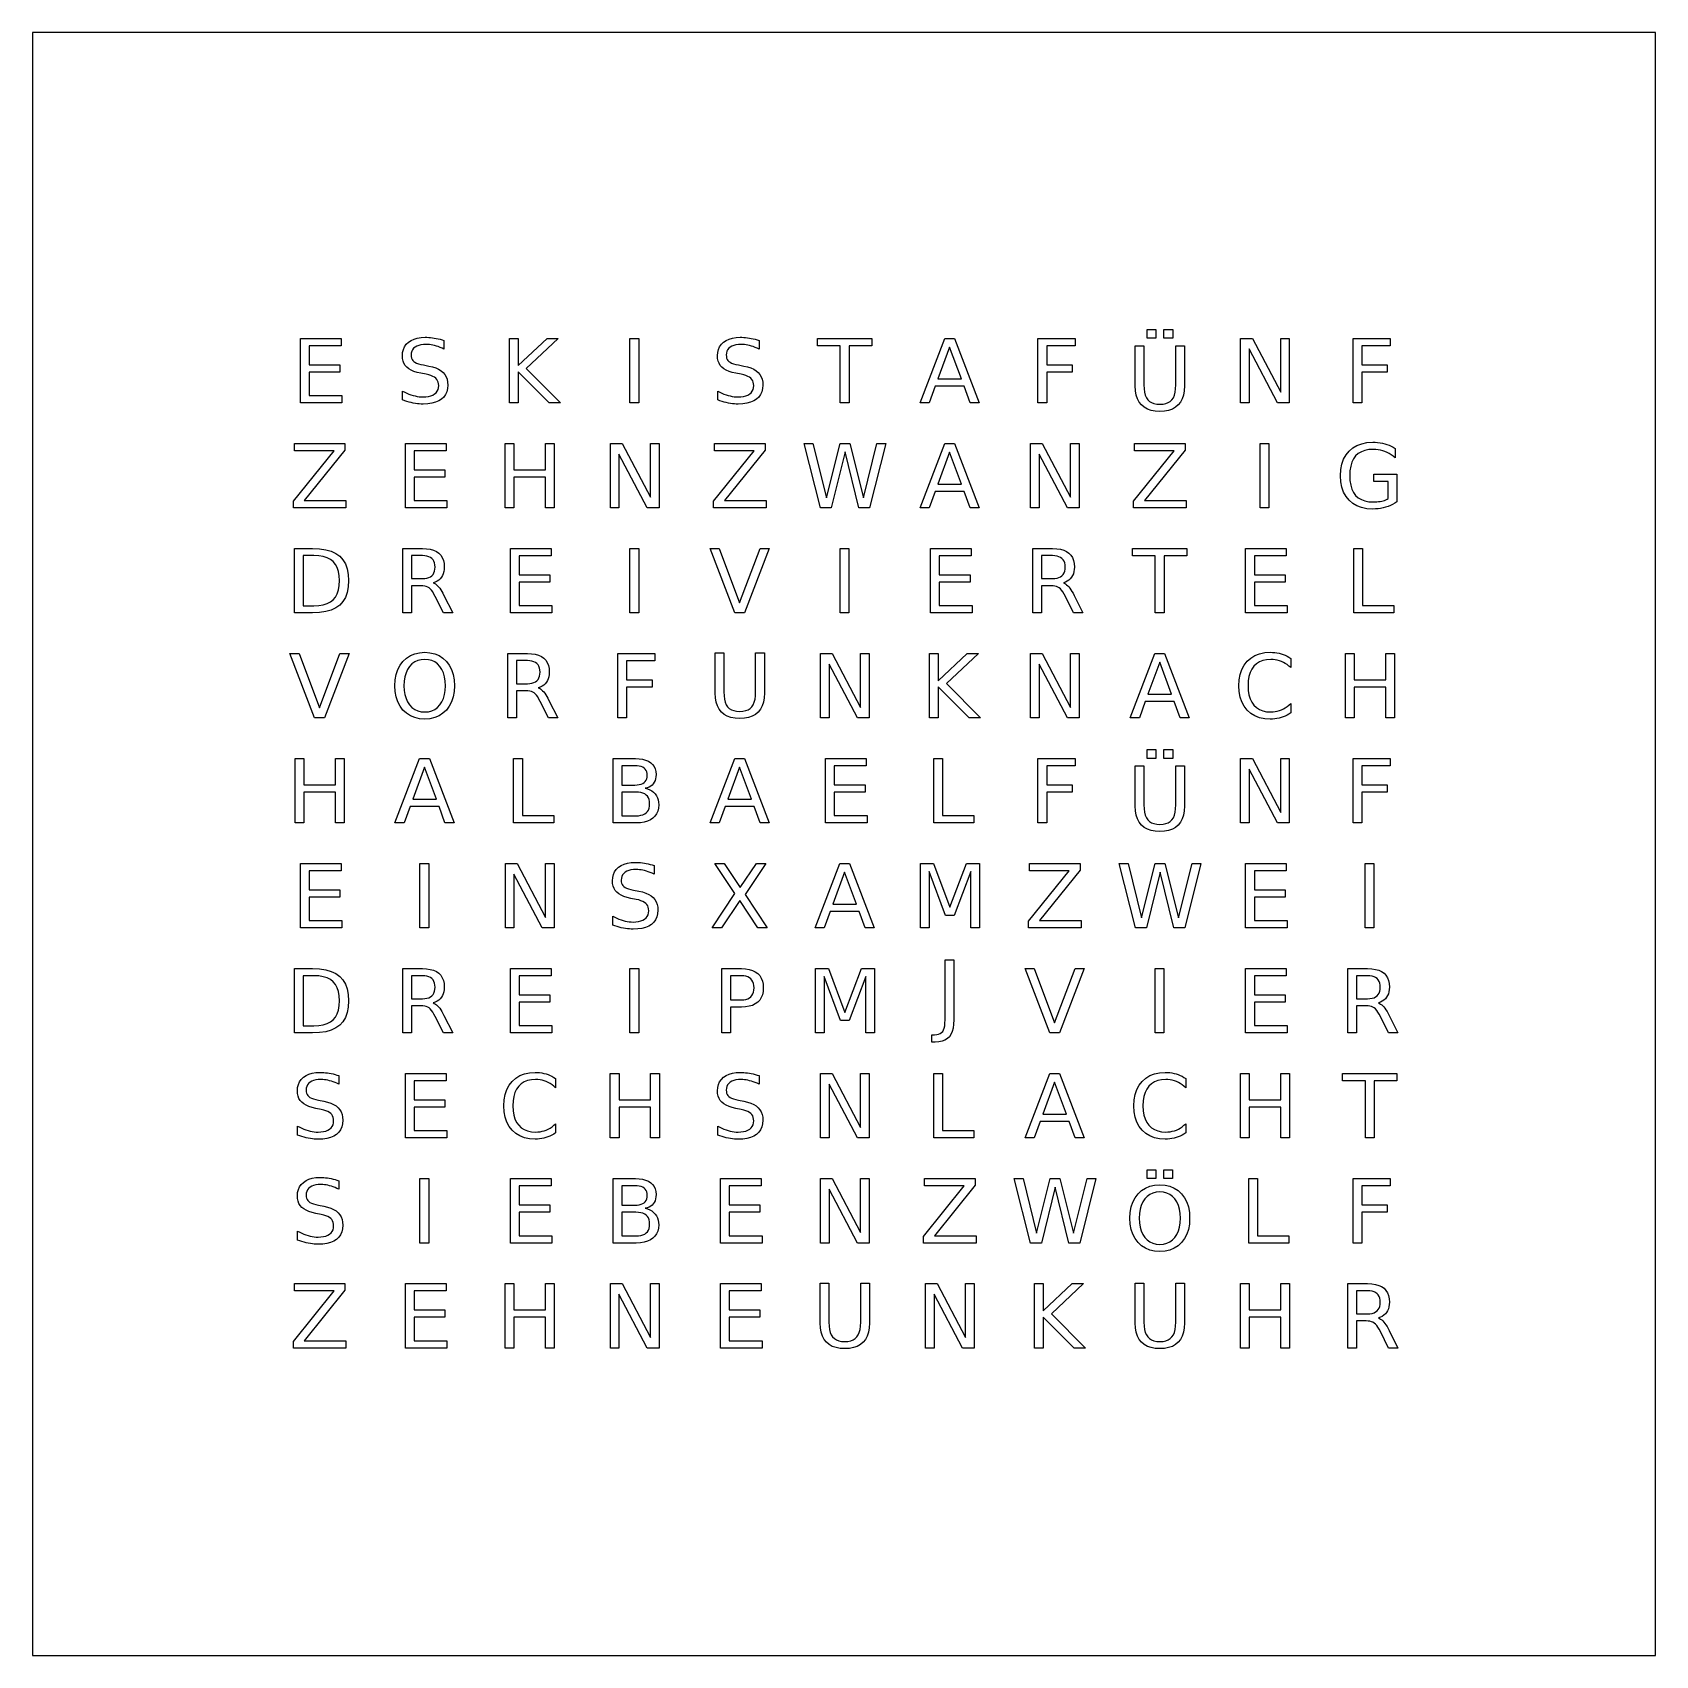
# Model space of a CAD drawing. Header units: metres. Extents: x -255 to 255, y -255 to 255.
import ezdxf

# ---------------------------------------------------------------- set-up
doc = ezdxf.new("R2010")
doc.units = ezdxf.units.M

msp = doc.modelspace()

# ---------------------------------------------------------------- linework, layer by layer
for p, q in [((255, 255), (-255, 255)), ((-255, 255), (-255, -255)), ((255, -255), (255, 255)), ((-170.817, 138.625), (-170.817, 158.849)), ((-170.817, 158.849), (-158.017, 158.849)), ((-158.017, 158.849), (-158.017, 156.545)), ((-136.858, 157.686), (-136.043, 158.243)), ((-136.043, 158.243), (-135.112, 158.676)), ((-135.112, 158.676), (-134.068, 158.985)), ((-134.068, 158.985), (-132.908, 159.171)), ((-132.908, 159.171), (-131.634, 159.233)), ((-131.634, 159.233), (-131.061, 159.223)), ((-131.061, 159.223), (-130.484, 159.192)), ((-130.484, 159.192), (-129.903, 159.141)), ((-129.903, 159.141), (-129.317, 159.069)), ((-129.317, 159.069), (-128.727, 158.977)), ((-128.727, 158.977), (-128.132, 158.864)), ((-128.132, 158.864), (-127.531, 158.731)), ((-127.531, 158.731), (-126.925, 158.578)), ((-126.925, 158.578), (-126.314, 158.404)), ((-126.314, 158.404), (-125.697, 158.209)), ((-125.697, 158.209), (-125.697, 155.521)), ((-105.142, 138.625), (-105.142, 158.849)), ((-105.142, 158.849), (-102.39, 158.849)), ((-102.39, 158.849), (-102.39, 150.302)), ((-102.39, 150.302), (-93.3066, 158.849)), ((-89.7816, 158.849), (-99.8275, 149.421)), ((-93.3066, 158.849), (-89.7816, 158.849)), ((-67.248, 138.625), (-67.248, 158.849)), ((-67.248, 158.849), (-64.496, 158.849)), ((-64.496, 158.849), (-64.496, 138.625)), ((-37.8579, 157.686), (-37.0425, 158.243)), ((-37.0425, 158.243), (-36.1124, 158.676)), ((-36.1124, 158.676), (-35.0676, 158.985)), ((-35.0676, 158.985), (-33.9081, 159.171)), ((-33.9081, 159.171), (-32.6339, 159.233)), ((-32.6339, 159.233), (-32.0613, 159.223)), ((-32.0613, 159.223), (-31.4843, 159.192)), ((-31.4843, 159.192), (-30.9029, 159.141)), ((-30.9029, 159.141), (-30.3171, 159.069)), ((-30.3171, 159.069), (-29.7269, 158.977)), ((-29.7269, 158.977), (-29.1318, 158.864)), ((-29.1318, 158.864), (-28.5312, 158.731)), ((-28.5312, 158.731), (-27.9252, 158.578)), ((-27.9252, 158.578), (-27.3138, 158.404)), ((-27.3138, 158.404), (-26.6969, 158.209)), ((-26.6969, 158.209), (-26.6969, 155.521)), ((-8.34866, 156.545), (-8.34866, 158.849)), ((-8.34866, 158.849), (8.73932, 158.849)), ((8.73932, 158.849), (8.73932, 156.545)), ((23.9142, 138.625), (31.6472, 158.849)), ((31.6472, 158.849), (34.7542, 158.849)), ((34.7542, 158.849), (42.4742, 138.625)), ((60.9507, 138.625), (60.9507, 158.849)), ((60.9507, 158.849), (72.5987, 158.849)), ((72.5987, 158.849), (72.5987, 156.545)), ((95.2173, 158.904), (95.2173, 161.656)), ((95.2173, 161.656), (97.9693, 161.656)), ((97.9693, 158.904), (95.2173, 158.904)), ((97.9693, 161.656), (97.9693, 158.904)), ((100.529, 158.904), (100.529, 161.656)), ((100.529, 161.656), (103.281, 161.656)), ((103.281, 158.904), (100.529, 158.904)), ((103.281, 161.656), (103.281, 158.904)), ((124.607, 138.625), (124.607, 158.849)), ((124.607, 158.849), (128.316, 158.849)), ((128.316, 158.849), (137.214, 141.93)), ((137.214, 141.93), (137.214, 158.849)), ((137.214, 158.849), (139.902, 158.849)), ((139.902, 158.849), (139.902, 138.625)), ((159.951, 138.625), (159.951, 158.849)), ((159.951, 158.849), (171.599, 158.849)), ((171.599, 158.849), (171.599, 156.545)), ((-158.017, 156.545), (-168.065, 156.545)), ((-168.065, 156.545), (-168.065, 150.593)), ((-138.753, 153.454), (-138.677, 154.483)), ((-138.698, 152.567), (-138.753, 153.454)), ((-138.677, 154.483), (-138.45, 155.42)), ((-138.45, 155.42), (-138.071, 156.267)), ((-138.071, 156.267), (-137.54, 157.022)), ((-137.54, 157.022), (-136.858, 157.686)), ((-135.952, 154.272), (-136.001, 153.662)), ((-136.001, 153.662), (-135.969, 153.152)), ((-135.969, 153.152), (-135.872, 152.695)), ((-135.806, 154.823), (-135.952, 154.272)), ((-135.563, 155.316), (-135.806, 154.823)), ((-135.223, 155.75), (-135.563, 155.316)), ((-134.785, 156.126), (-135.223, 155.75)), ((-134.257, 156.438), (-134.785, 156.126)), ((-133.647, 156.681), (-134.257, 156.438)), ((-132.955, 156.854), (-133.647, 156.681)), ((-132.181, 156.958), (-132.955, 156.854)), ((-131.325, 156.993), (-132.181, 156.958)), ((-130.804, 156.978), (-131.325, 156.993)), ((-130.276, 156.935), (-130.804, 156.978)), ((-129.741, 156.862), (-130.276, 156.935)), ((-129.198, 156.759), (-129.741, 156.862)), ((-128.647, 156.628), (-129.198, 156.759)), ((-128.085, 156.467), (-128.647, 156.628)), ((-127.509, 156.276), (-128.085, 156.467)), ((-126.919, 156.055), (-127.509, 156.276)), ((-126.315, 155.803), (-126.919, 156.055)), ((-125.697, 155.521), (-126.315, 155.803)), ((-39.7529, 153.454), (-39.6771, 154.483)), ((-39.6981, 152.567), (-39.7529, 153.454)), ((-39.6771, 154.483), (-39.4497, 155.42)), ((-39.4497, 155.42), (-39.0707, 156.267)), ((-39.0707, 156.267), (-38.5401, 157.022)), ((-38.5401, 157.022), (-37.8579, 157.686)), ((-36.9522, 154.272), (-37.0009, 153.662)), ((-37.0009, 153.662), (-36.9686, 153.152)), ((-36.9686, 153.152), (-36.8718, 152.695)), ((-36.8063, 154.823), (-36.9522, 154.272)), ((-36.5631, 155.316), (-36.8063, 154.823)), ((-36.2226, 155.75), (-36.5631, 155.316)), ((-35.7849, 156.126), (-36.2226, 155.75)), ((-35.257, 156.438), (-35.7849, 156.126)), ((-34.6471, 156.681), (-35.257, 156.438)), ((-33.9551, 156.854), (-34.6471, 156.681)), ((-33.181, 156.958), (-33.9551, 156.854)), ((-32.3249, 156.993), (-33.181, 156.958)), ((-31.8043, 156.978), (-32.3249, 156.993)), ((-31.2763, 156.935), (-31.8043, 156.978)), ((-30.7407, 156.862), (-31.2763, 156.935)), ((-30.1975, 156.759), (-30.7407, 156.862)), ((-29.6469, 156.628), (-30.1975, 156.759)), ((-29.0851, 156.467), (-29.6469, 156.628)), ((-28.5091, 156.276), (-29.0851, 156.467)), ((-27.9191, 156.055), (-28.5091, 156.276)), ((-27.315, 155.803), (-27.9191, 156.055)), ((-26.6969, 155.521), (-27.315, 155.803)), ((-1.18066, 156.545), (-8.34866, 156.545)), ((-1.18066, 138.625), (-1.18066, 156.545)), ((8.73932, 156.545), (1.57132, 156.545)), ((1.57132, 156.545), (1.57132, 138.625)), ((33.1942, 156.158), (29.4772, 146.113)), ((36.9252, 146.113), (33.1942, 156.158)), ((72.5987, 156.545), (63.7027, 156.545)), ((63.7027, 156.545), (63.7027, 150.593)), ((91.5052, 143.931), (91.5052, 156.536)), ((91.5052, 156.536), (94.2572, 156.536)), ((94.2572, 156.536), (94.2572, 144.269)), ((104.241, 144.269), (104.241, 156.536)), ((104.241, 156.536), (106.993, 156.536)), ((106.993, 156.536), (106.993, 143.931)), ((136.192, 138.625), (127.294, 155.544)), ((127.294, 155.544), (127.294, 138.625)), ((171.599, 156.545), (162.703, 156.545)), ((162.703, 156.545), (162.703, 150.593)), ((-168.065, 150.593), (-158.401, 150.593)), ((-158.401, 148.289), (-168.065, 148.289)), ((-168.065, 148.289), (-168.065, 140.929)), ((-158.401, 150.593), (-158.401, 148.289)), ((-138.534, 151.761), (-138.698, 152.567)), ((-138.26, 151.037), (-138.534, 151.761)), ((-137.877, 150.394), (-138.26, 151.037)), ((-137.384, 149.832), (-137.877, 150.394)), ((-136.768, 149.339), (-137.384, 149.832)), ((-136.017, 148.901), (-136.768, 149.339)), ((-135.13, 148.519), (-136.017, 148.901)), ((-135.872, 152.695), (-135.71, 152.29)), ((-135.71, 152.29), (-135.484, 151.938)), ((-135.484, 151.938), (-135.194, 151.638)), ((-135.194, 151.638), (-134.813, 151.375)), ((-134.107, 148.192), (-135.13, 148.519)), ((-134.813, 151.375), (-134.317, 151.134)), ((-134.317, 151.134), (-133.705, 150.913)), ((-132.949, 147.92), (-134.107, 148.192)), ((-133.705, 150.913), (-132.978, 150.714)), ((-132.978, 150.714), (-132.135, 150.535)), ((-131.281, 147.594), (-132.949, 147.92)), ((-132.135, 150.535), (-130.481, 150.196)), ((-130.481, 150.196), (-129.315, 149.928)), ((-129.315, 149.928), (-128.279, 149.588)), ((-128.279, 149.588), (-127.372, 149.178)), ((-127.372, 149.178), (-126.593, 148.697)), ((-126.593, 148.697), (-125.944, 148.145)), ((-125.944, 148.145), (-125.417, 147.518)), ((-92.6796, 138.625), (-102.39, 148.364)), ((-102.39, 148.364), (-102.39, 138.625)), ((-99.8275, 149.421), (-89.0776, 138.625)), ((-39.5338, 151.761), (-39.6981, 152.567)), ((-39.26, 151.037), (-39.5338, 151.761)), ((-38.8767, 150.394), (-39.26, 151.037)), ((-38.3839, 149.832), (-38.8767, 150.394)), ((-37.7681, 149.339), (-38.3839, 149.832)), ((-37.0167, 148.901), (-37.7681, 149.339)), ((-36.1297, 148.519), (-37.0167, 148.901)), ((-36.8718, 152.695), (-36.7104, 152.29)), ((-36.7104, 152.29), (-36.4844, 151.938)), ((-36.4844, 151.938), (-36.1939, 151.638)), ((-36.1939, 151.638), (-35.8133, 151.375)), ((-35.1071, 148.192), (-36.1297, 148.519)), ((-35.8133, 151.375), (-35.3171, 151.134)), ((-35.3171, 151.134), (-34.7053, 150.913)), ((-33.9489, 147.92), (-35.1071, 148.192)), ((-34.7053, 150.913), (-33.9779, 150.714)), ((-33.9779, 150.714), (-33.1349, 150.535)), ((-32.2809, 147.594), (-33.9489, 147.92)), ((-33.1349, 150.535), (-31.4809, 150.196)), ((-31.4809, 150.196), (-30.3154, 149.928)), ((-30.3154, 149.928), (-29.279, 149.588)), ((-29.279, 149.588), (-28.3716, 149.178)), ((-28.3716, 149.178), (-27.5932, 148.697)), ((-27.5932, 148.697), (-26.9439, 148.145)), ((-26.9439, 148.145), (-26.4172, 147.518)), ((63.7027, 150.593), (71.7027, 150.593)), ((71.7027, 148.289), (63.7027, 148.289)), ((63.7027, 148.289), (63.7027, 138.625)), ((71.7027, 150.593), (71.7027, 148.289)), ((162.703, 150.593), (170.703, 150.593)), ((170.703, 148.289), (162.703, 148.289)), ((162.703, 148.289), (162.703, 138.625)), ((170.703, 150.593), (170.703, 148.289)), ((-130.492, 147.41), (-131.281, 147.594)), ((-129.798, 147.193), (-130.492, 147.41)), ((-129.197, 146.942), (-129.798, 147.193)), ((-128.69, 146.657), (-129.197, 146.942)), ((-128.277, 146.339), (-128.69, 146.657)), ((-127.947, 145.978), (-128.277, 146.339)), ((-127.691, 145.566), (-127.947, 145.978)), ((-127.507, 145.101), (-127.691, 145.566)), ((-127.565, 142.782), (-127.412, 143.368)), ((-127.398, 144.585), (-127.507, 145.101)), ((-127.412, 143.368), (-127.361, 144.017)), ((-127.361, 144.017), (-127.398, 144.585)), ((-125.417, 147.518), (-125.008, 146.811)), ((-125.008, 146.811), (-124.715, 146.024)), ((-124.56, 143.094), (-124.797, 142.089)), ((-124.715, 146.024), (-124.539, 145.158)), ((-124.481, 144.212), (-124.56, 143.094)), ((-124.539, 145.158), (-124.481, 144.212)), ((-31.4922, 147.41), (-32.2809, 147.594)), ((-30.7975, 147.193), (-31.4922, 147.41)), ((-30.1967, 146.942), (-30.7975, 147.193)), ((-29.6898, 146.657), (-30.1967, 146.942)), ((-29.2769, 146.339), (-29.6898, 146.657)), ((-28.9471, 145.978), (-29.2769, 146.339)), ((-28.6907, 145.566), (-28.9471, 145.978)), ((-28.5075, 145.101), (-28.6907, 145.566)), ((-28.5652, 142.782), (-28.412, 143.368)), ((-28.3975, 144.585), (-28.5075, 145.101)), ((-28.412, 143.368), (-28.3609, 144.017)), ((-28.3609, 144.017), (-28.3975, 144.585)), ((-26.4172, 147.518), (-26.0076, 146.811)), ((-26.0076, 146.811), (-25.715, 146.024)), ((-25.56, 143.094), (-25.7974, 142.089)), ((-25.715, 146.024), (-25.5394, 145.158)), ((-25.4809, 144.212), (-25.56, 143.094)), ((-25.5394, 145.158), (-25.4809, 144.212)), ((28.6492, 143.809), (26.8042, 138.625)), ((37.7802, 143.809), (28.6492, 143.809)), ((29.4772, 146.113), (36.9252, 146.113)), ((39.6252, 138.625), (37.7802, 143.809)), ((91.5836, 142.424), (91.5052, 143.931)), ((94.2572, 144.269), (94.3044, 143.043)), ((94.3044, 143.043), (94.4457, 141.963)), ((104.053, 141.963), (104.194, 143.043)), ((104.194, 143.043), (104.241, 144.269)), ((106.993, 143.931), (106.915, 142.424)), ((-157.761, 138.625), (-170.817, 138.625)), ((-168.065, 140.929), (-157.761, 140.929)), ((-157.761, 140.929), (-157.761, 138.625)), ((-138.689, 139.521), (-138.689, 142.337)), ((-138.689, 142.337), (-138.023, 141.987)), ((-137.997, 139.28), (-138.689, 139.521)), ((-138.023, 141.987), (-137.363, 141.673)), ((-137.315, 139.064), (-137.997, 139.28)), ((-137.363, 141.673), (-136.709, 141.395)), ((-136.642, 138.873), (-137.315, 139.064)), ((-136.709, 141.395), (-136.059, 141.153)), ((-135.978, 138.707), (-136.642, 138.873)), ((-136.059, 141.153), (-135.416, 140.948)), ((-135.324, 138.565), (-135.978, 138.707)), ((-135.416, 140.948), (-134.777, 140.78)), ((-134.681, 138.448), (-135.324, 138.565)), ((-134.777, 140.78), (-134.142, 140.649)), ((-134.053, 138.358), (-134.681, 138.448)), ((-134.142, 140.649), (-133.512, 140.556)), ((-133.44, 138.293), (-134.053, 138.358)), ((-133.512, 140.556), (-132.886, 140.5)), ((-132.842, 138.254), (-133.44, 138.293)), ((-132.886, 140.5), (-132.264, 140.481)), ((-132.258, 138.241), (-132.842, 138.254)), ((-132.264, 140.481), (-131.367, 140.518)), ((-130.803, 138.302), (-132.258, 138.241)), ((-131.367, 140.518), (-130.556, 140.628)), ((-129.496, 138.484), (-130.803, 138.302)), ((-130.556, 140.628), (-129.831, 140.811)), ((-129.831, 140.811), (-129.192, 141.069)), ((-128.336, 138.787), (-129.496, 138.484)), ((-129.192, 141.069), (-128.638, 141.399)), ((-128.638, 141.399), (-128.178, 141.797)), ((-127.324, 139.211), (-128.336, 138.787)), ((-128.178, 141.797), (-127.821, 142.259)), ((-127.821, 142.259), (-127.565, 142.782)), ((-126.459, 139.757), (-127.324, 139.211)), ((-125.747, 140.421), (-126.459, 139.757)), ((-125.193, 141.198), (-125.747, 140.421)), ((-124.797, 142.089), (-125.193, 141.198)), ((-102.39, 138.625), (-105.142, 138.625)), ((-89.0776, 138.625), (-92.6796, 138.625)), ((-64.496, 138.625), (-67.248, 138.625)), ((-39.6889, 139.521), (-39.6889, 142.337)), ((-39.6889, 142.337), (-39.0232, 141.987)), ((-38.9975, 139.28), (-39.6889, 139.521)), ((-39.0232, 141.987), (-38.3631, 141.673)), ((-38.3153, 139.064), (-38.9975, 139.28)), ((-38.3631, 141.673), (-37.7085, 141.395)), ((-37.6423, 138.873), (-38.3153, 139.064)), ((-37.7085, 141.395), (-37.0594, 141.153)), ((-36.9785, 138.707), (-37.6423, 138.873)), ((-37.0594, 141.153), (-36.4159, 140.948)), ((-36.3239, 138.565), (-36.9785, 138.707)), ((-36.4159, 140.948), (-35.7768, 140.78)), ((-35.6812, 138.448), (-36.3239, 138.565)), ((-35.7768, 140.78), (-35.1421, 140.649)), ((-35.0533, 138.358), (-35.6812, 138.448)), ((-35.1421, 140.649), (-34.5117, 140.556)), ((-34.4401, 138.293), (-35.0533, 138.358)), ((-34.5117, 140.556), (-33.8856, 140.5)), ((-33.8416, 138.254), (-34.4401, 138.293)), ((-33.8856, 140.5), (-33.2639, 140.481)), ((-33.2579, 138.241), (-33.8416, 138.254)), ((-33.2639, 140.481), (-32.3672, 140.518)), ((-31.8032, 138.302), (-33.2579, 138.241)), ((-32.3672, 140.518), (-31.5562, 140.628)), ((-30.496, 138.484), (-31.8032, 138.302)), ((-31.5562, 140.628), (-30.831, 140.811)), ((-30.831, 140.811), (-30.1916, 141.069)), ((-29.3362, 138.787), (-30.496, 138.484)), ((-30.1916, 141.069), (-29.6379, 141.399)), ((-29.6379, 141.399), (-29.1782, 141.797)), ((-28.3238, 139.211), (-29.3362, 138.787)), ((-29.1782, 141.797), (-28.8206, 142.259)), ((-28.8206, 142.259), (-28.5652, 142.782)), ((-27.4589, 139.757), (-28.3238, 139.211)), ((-26.7468, 140.421), (-27.4589, 139.757)), ((-26.193, 141.198), (-26.7468, 140.421)), ((-25.7974, 142.089), (-26.193, 141.198)), ((1.57132, 138.625), (-1.18066, 138.625)), ((26.8042, 138.625), (23.9142, 138.625)), ((42.4742, 138.625), (39.6252, 138.625)), ((63.7027, 138.625), (60.9507, 138.625)), ((91.8185, 141.073), (91.5836, 142.424)), ((92.2101, 139.877), (91.8185, 141.073)), ((92.7584, 138.835), (92.2101, 139.877)), ((93.4633, 137.95), (92.7584, 138.835)), ((94.3215, 137.222), (93.4633, 137.95)), ((94.4457, 141.963), (94.6813, 141.028)), ((94.6813, 141.028), (95.0112, 140.239)), ((95.0112, 140.239), (95.4353, 139.596)), ((95.4353, 139.596), (95.9654, 139.082)), ((95.9654, 139.082), (96.6125, 138.682)), ((96.6125, 138.682), (97.3767, 138.397)), ((97.3767, 138.397), (98.258, 138.226)), ((98.258, 138.226), (99.2562, 138.169)), ((99.2562, 138.169), (100.249, 138.226)), ((100.249, 138.226), (101.127, 138.397)), ((101.127, 138.397), (101.888, 138.682)), ((101.888, 138.682), (102.533, 139.082)), ((102.533, 139.082), (103.062, 139.596)), ((103.062, 139.596), (103.487, 140.239)), ((103.487, 140.239), (103.817, 141.028)), ((103.817, 141.028), (104.053, 141.963)), ((105.035, 137.95), (104.178, 137.222)), ((105.74, 138.835), (105.035, 137.95)), ((106.288, 139.877), (105.74, 138.835)), ((106.68, 141.073), (106.288, 139.877)), ((106.915, 142.424), (106.68, 141.073)), ((127.294, 138.625), (124.607, 138.625)), ((139.902, 138.625), (136.192, 138.625)), ((162.703, 138.625), (159.951, 138.625)), ((95.33, 136.656), (94.3215, 137.222)), ((96.4886, 136.252), (95.33, 136.656)), ((97.7973, 136.009), (96.4886, 136.252)), ((99.2562, 135.929), (97.7973, 136.009)), ((100.71, 136.009), (99.2562, 135.929)), ((102.015, 136.252), (100.71, 136.009)), ((103.171, 136.656), (102.015, 136.252)), ((104.178, 137.222), (103.171, 136.656)), ((-173.011, 107.711), (-160.229, 123.545)), ((-172.691, 123.545), (-172.691, 125.849)), ((-172.691, 125.849), (-156.819, 125.849)), ((-160.229, 123.545), (-172.691, 123.545)), ((-156.819, 123.763), (-169.592, 107.929)), ((-156.819, 125.849), (-156.819, 123.763)), ((-137.817, 105.625), (-137.817, 125.849)), ((-137.817, 125.849), (-125.017, 125.849)), ((-125.017, 123.545), (-135.065, 123.545)), ((-135.065, 123.545), (-135.065, 117.593)), ((-125.017, 125.849), (-125.017, 123.545)), ((-106.446, 105.625), (-106.446, 125.849)), ((-106.446, 125.849), (-103.694, 125.849)), ((-103.694, 125.849), (-103.694, 117.593)), ((-93.7742, 117.593), (-93.7742, 125.849)), ((-93.7742, 125.849), (-91.0222, 125.849)), ((-91.0222, 125.849), (-91.0222, 105.625)), ((-73.3935, 105.625), (-73.3935, 125.849)), ((-73.3935, 125.849), (-69.6835, 125.849)), ((-61.8075, 105.625), (-70.7055, 122.544)), ((-70.7055, 122.544), (-70.7055, 105.625)), ((-69.6835, 125.849), (-60.7855, 108.93)), ((-60.7855, 108.93), (-60.7855, 125.849)), ((-60.7855, 125.849), (-58.0975, 125.849)), ((-58.0975, 125.849), (-58.0975, 105.625)), ((-41.011, 107.711), (-28.229, 123.545)), ((-40.691, 123.545), (-40.691, 125.849)), ((-40.691, 125.849), (-24.819, 125.849)), ((-28.229, 123.545), (-40.691, 123.545)), ((-24.819, 123.763), (-37.592, 107.929)), ((-24.819, 125.849), (-24.819, 123.763)), ((-7.43614, 105.625), (-12.5141, 125.849)), ((-12.5141, 125.849), (-9.74416, 125.849)), ((-9.74416, 125.849), (-5.48015, 108.754)), ((-5.48015, 108.754), (-1.23015, 125.849)), ((0.33183, 123.18), (-3.98615, 105.625)), ((-1.23015, 125.849), (1.85184, 125.849)), ((4.60884, 105.625), (0.33183, 123.18)), ((1.85184, 125.849), (6.11583, 108.754)), ((6.11583, 108.754), (10.3658, 125.849)), ((13.1498, 125.849), (8.05783, 105.625)), ((10.3658, 125.849), (13.1498, 125.849)), ((23.9142, 105.625), (31.6472, 125.849)), ((33.1942, 123.158), (29.4772, 113.113)), ((31.6472, 125.849), (34.7542, 125.849)), ((36.9252, 113.113), (33.1942, 123.158)), ((34.7542, 125.849), (42.4742, 105.625)), ((58.6065, 105.625), (58.6065, 125.849)), ((58.6065, 125.849), (62.3165, 125.849)), ((70.1925, 105.625), (61.2945, 122.544)), ((61.2945, 122.544), (61.2945, 105.625)), ((62.3165, 125.849), (71.2145, 108.93)), ((71.2145, 108.93), (71.2145, 125.849)), ((71.2145, 125.849), (73.9025, 125.849)), ((73.9025, 125.849), (73.9025, 105.625)), ((90.989, 107.711), (103.771, 123.545)), ((91.309, 123.545), (91.309, 125.849)), ((91.309, 125.849), (107.181, 125.849)), ((103.771, 123.545), (91.309, 123.545)), ((107.181, 123.763), (94.408, 107.929)), ((107.181, 125.849), (107.181, 123.763)), ((130.752, 105.625), (130.752, 125.849)), ((130.752, 125.849), (133.504, 125.849)), ((133.504, 125.849), (133.504, 105.625)), ((157.74, 122.265), (158.704, 123.461)), ((158.704, 123.461), (159.858, 124.459)), ((159.858, 124.459), (161.177, 125.235)), ((161.592, 122.664), (160.771, 121.917)), ((161.177, 125.235), (162.662, 125.789)), ((162.56, 123.246), (161.592, 122.664)), ((163.677, 123.661), (162.56, 123.246)), ((162.662, 125.789), (164.312, 126.122)), ((164.941, 123.91), (163.677, 123.661)), ((164.312, 126.122), (166.127, 126.233)), ((166.354, 123.993), (164.941, 123.91)), ((166.127, 126.233), (166.911, 126.214)), ((167.102, 123.967), (166.354, 123.993)), ((166.911, 126.214), (167.68, 126.155)), ((167.835, 123.887), (167.102, 123.967)), ((167.68, 126.155), (168.432, 126.058)), ((168.554, 123.755), (167.835, 123.887)), ((168.432, 126.058), (169.169, 125.921)), ((169.259, 123.571), (168.554, 123.755)), ((169.169, 125.921), (169.89, 125.746)), ((169.949, 123.333), (169.259, 123.571)), ((169.89, 125.746), (170.592, 125.533)), ((170.626, 123.044), (169.949, 123.333)), ((170.592, 125.533), (171.272, 125.283)), ((171.287, 122.702), (170.626, 123.044)), ((171.272, 125.283), (171.93, 124.996)), ((171.932, 122.31), (171.287, 122.702)), ((171.93, 124.996), (172.565, 124.673)), ((172.565, 124.673), (173.178, 124.313)), ((173.178, 124.313), (173.178, 121.369)), ((-135.065, 117.593), (-125.401, 117.593)), ((-125.401, 117.593), (-125.401, 115.289)), ((-103.694, 117.593), (-93.7742, 117.593)), ((156.026, 115.73), (156.133, 117.626)), ((156.133, 117.626), (156.455, 119.348)), ((156.455, 119.348), (156.99, 120.894)), ((156.99, 120.894), (157.74, 122.265)), ((159.205, 118.693), (158.981, 117.293)), ((159.578, 119.931), (159.205, 118.693)), ((160.1, 121.005), (159.578, 119.931)), ((160.771, 121.917), (160.1, 121.005)), ((172.563, 121.865), (171.932, 122.31)), ((173.178, 121.369), (172.563, 121.865)), ((-125.401, 115.289), (-135.065, 115.289)), ((-135.065, 115.289), (-135.065, 107.929)), ((-93.7742, 115.289), (-103.694, 115.289)), ((-103.694, 115.289), (-103.694, 105.625)), ((-93.7742, 105.625), (-93.7742, 115.289)), ((29.4772, 113.113), (36.9252, 113.113)), ((156.133, 113.839), (156.026, 115.73)), ((156.454, 112.121), (156.133, 113.839)), ((158.981, 117.293), (158.906, 115.73)), ((158.906, 115.73), (158.981, 114.172)), ((158.981, 114.172), (159.205, 112.776)), ((159.205, 112.776), (159.578, 111.541)), ((166.522, 113.945), (166.522, 116.185)), ((166.522, 116.185), (173.69, 116.185)), ((171.002, 113.945), (166.522, 113.945)), ((171.002, 108.511), (171.002, 113.945)), ((173.69, 116.185), (173.69, 107.508)), ((-173.011, 105.625), (-173.011, 107.711)), ((-169.592, 107.929), (-156.499, 107.929)), ((-156.499, 107.929), (-156.499, 105.625)), ((-135.065, 107.929), (-124.761, 107.929)), ((-124.761, 107.929), (-124.761, 105.625)), ((-41.011, 105.625), (-41.011, 107.711)), ((-37.592, 107.929), (-24.499, 107.929)), ((-24.499, 107.929), (-24.499, 105.625)), ((28.6492, 110.809), (26.8042, 105.625)), ((37.7802, 110.809), (28.6492, 110.809)), ((39.6252, 105.625), (37.7802, 110.809)), ((90.989, 105.625), (90.989, 107.711)), ((94.408, 107.929), (107.501, 107.929)), ((107.501, 107.929), (107.501, 105.625)), ((156.989, 110.577), (156.454, 112.121)), ((157.738, 109.208), (156.989, 110.577)), ((158.701, 108.012), (157.738, 109.208)), ((159.854, 107.014), (158.701, 108.012)), ((159.578, 111.541), (160.1, 110.468)), ((160.1, 110.468), (160.772, 109.557)), ((160.772, 109.557), (161.593, 108.81)), ((161.593, 108.81), (162.562, 108.228)), ((162.562, 108.228), (163.68, 107.813)), ((163.68, 107.813), (164.945, 107.564)), ((164.945, 107.564), (166.359, 107.481)), ((166.359, 107.481), (166.928, 107.491)), ((166.928, 107.491), (167.472, 107.521)), ((167.472, 107.521), (167.99, 107.571)), ((167.99, 107.571), (168.484, 107.641)), ((168.484, 107.641), (168.952, 107.731)), ((168.952, 107.731), (169.399, 107.843)), ((169.399, 107.843), (169.827, 107.976)), ((169.827, 107.976), (170.237, 108.132)), ((170.237, 108.132), (170.629, 108.311)), ((170.629, 108.311), (171.002, 108.511)), ((173.69, 107.508), (173.043, 107.082)), ((-156.499, 105.625), (-173.011, 105.625)), ((-124.761, 105.625), (-137.817, 105.625)), ((-103.694, 105.625), (-106.446, 105.625)), ((-91.0222, 105.625), (-93.7742, 105.625)), ((-70.7055, 105.625), (-73.3935, 105.625)), ((-58.0975, 105.625), (-61.8075, 105.625)), ((-24.499, 105.625), (-41.011, 105.625)), ((-3.98615, 105.625), (-7.43614, 105.625)), ((8.05783, 105.625), (4.60884, 105.625)), ((26.8042, 105.625), (23.9142, 105.625)), ((42.4742, 105.625), (39.6252, 105.625)), ((61.2945, 105.625), (58.6065, 105.625)), ((73.9025, 105.625), (70.1925, 105.625)), ((107.501, 105.625), (90.989, 105.625)), ((133.504, 105.625), (130.752, 105.625)), ((161.172, 106.239), (159.854, 107.014)), ((162.656, 105.684), (161.172, 106.239)), ((164.304, 105.352), (162.656, 105.684)), ((166.118, 105.241), (164.304, 105.352)), ((166.975, 105.264), (166.118, 105.241)), ((167.811, 105.333), (166.975, 105.264)), ((168.626, 105.447), (167.811, 105.333)), ((169.421, 105.608), (168.626, 105.447)), ((170.195, 105.814), (169.421, 105.608)), ((170.946, 106.065), (170.195, 105.814)), ((171.671, 106.361), (170.946, 106.065)), ((172.37, 106.699), (171.671, 106.361)), ((173.043, 107.082), (172.37, 106.699)), ((-172.691, 72.625), (-172.691, 92.849)), ((-172.691, 92.849), (-167.05, 92.849)), ((-167.05, 92.849), (-164.823, 92.7512)), ((-164.823, 92.7512), (-162.846, 92.4578)), ((-162.846, 92.4578), (-161.12, 91.9688)), ((-161.12, 91.9688), (-159.644, 91.2842)), ((-138.671, 72.625), (-138.671, 92.849)), ((-138.671, 92.849), (-132.484, 92.849)), ((-132.484, 92.849), (-131.17, 92.7908)), ((-131.17, 92.7908), (-129.996, 92.6162)), ((-129.996, 92.6162), (-128.963, 92.3252)), ((-128.963, 92.3252), (-128.071, 91.9178)), ((-128.071, 91.9178), (-127.319, 91.394)), ((-104.817, 72.625), (-104.817, 92.849)), ((-104.817, 92.849), (-92.0173, 92.849)), ((-92.0173, 92.849), (-92.0173, 90.545)), ((-67.248, 72.625), (-67.248, 92.849)), ((-67.248, 92.849), (-64.496, 92.849)), ((-64.496, 92.849), (-64.496, 72.625)), ((-34.3528, 72.625), (-42.0858, 92.849)), ((-42.0858, 92.849), (-39.2228, 92.849)), ((-39.2228, 92.849), (-32.8058, 75.822)), ((-32.8058, 75.822), (-26.3748, 92.849)), ((-23.5258, 92.849), (-31.2458, 72.625)), ((-26.3748, 92.849), (-23.5258, 92.849)), ((-1.24799, 72.625), (-1.24799, 92.849)), ((-1.24799, 92.849), (1.504, 92.849)), ((1.504, 92.849), (1.504, 72.625)), ((27.1827, 72.625), (27.1827, 92.849)), ((27.1827, 92.849), (39.9827, 92.849)), ((39.9827, 92.849), (39.9827, 90.545)), ((59.3287, 72.625), (59.3287, 92.849)), ((59.3287, 92.849), (65.5157, 92.849)), ((65.5157, 92.849), (66.8301, 92.7908)), ((66.8301, 92.7908), (68.0038, 92.6162)), ((68.0038, 92.6162), (69.0368, 92.3252)), ((69.0368, 92.3252), (69.9291, 91.9178)), ((69.9291, 91.9178), (70.6806, 91.394)), ((90.6513, 90.545), (90.6513, 92.849)), ((90.6513, 92.849), (107.739, 92.849)), ((107.739, 92.849), (107.739, 90.545)), ((126.183, 72.625), (126.183, 92.849)), ((126.183, 92.849), (138.983, 92.849)), ((138.983, 92.849), (138.983, 90.545)), ((160.196, 72.625), (160.196, 92.849)), ((160.196, 92.849), (162.948, 92.849)), ((162.948, 92.849), (162.948, 74.929)), ((-166.63, 90.609), (-169.939, 90.609)), ((-169.939, 90.609), (-169.939, 74.865)), ((-165.044, 90.5333), (-166.63, 90.609)), ((-163.637, 90.3063), (-165.044, 90.5333)), ((-162.409, 89.9279), (-163.637, 90.3063)), ((-161.362, 89.3981), (-162.409, 89.9279)), ((-160.493, 88.717), (-161.362, 89.3981)), ((-159.793, 87.8735), (-160.493, 88.717)), ((-159.248, 86.8557), (-159.793, 87.8735)), ((-159.644, 91.2842), (-158.418, 90.404)), ((-158.859, 85.6637), (-159.248, 86.8557)), ((-158.418, 90.404), (-157.428, 89.3157)), ((-157.428, 89.3157), (-156.658, 88.0069)), ((-156.658, 88.0069), (-156.108, 86.4775)), ((-132.484, 90.609), (-135.919, 90.609)), ((-135.919, 90.609), (-135.919, 83.377)), ((-131.733, 90.5727), (-132.484, 90.609)), ((-131.06, 90.4637), (-131.733, 90.5727)), ((-130.464, 90.2821), (-131.06, 90.4637)), ((-129.945, 90.0279), (-130.464, 90.2821)), ((-129.503, 89.701), (-129.945, 90.0279)), ((-129.14, 89.303), (-129.503, 89.701)), ((-128.858, 88.8346), (-129.14, 89.303)), ((-128.657, 88.2958), (-128.858, 88.8346)), ((-128.536, 87.6866), (-128.657, 88.2958)), ((-128.495, 87.007), (-128.536, 87.6866)), ((-128.536, 86.3265), (-128.495, 87.007)), ((-127.319, 91.394), (-126.706, 90.7531)), ((-126.706, 90.7531), (-126.229, 89.9935)), ((-126.229, 89.9935), (-125.888, 89.1153)), ((-125.888, 89.1153), (-125.684, 88.1185)), ((-125.684, 88.1185), (-125.615, 87.003)), ((-125.615, 87.003), (-125.651, 86.2623)), ((-92.0173, 90.545), (-102.065, 90.545)), ((-102.065, 90.545), (-102.065, 84.593)), ((39.9827, 90.545), (29.9347, 90.545)), ((29.9347, 90.545), (29.9347, 84.593)), ((65.5157, 90.609), (62.0807, 90.609)), ((62.0807, 90.609), (62.0807, 83.377)), ((66.2666, 90.5727), (65.5157, 90.609)), ((66.9401, 90.4637), (66.2666, 90.5727)), ((67.5363, 90.2821), (66.9401, 90.4637)), ((68.0552, 90.0279), (67.5363, 90.2821)), ((68.4967, 89.701), (68.0552, 90.0279)), ((68.8595, 89.303), (68.4967, 89.701)), ((69.1418, 88.8346), (68.8595, 89.303)), ((69.3434, 88.2958), (69.1418, 88.8346)), ((69.4643, 87.6866), (69.3434, 88.2958)), ((69.5047, 87.007), (69.4643, 87.6866)), ((69.4643, 86.3265), (69.5047, 87.007)), ((70.6806, 91.394), (71.2941, 90.7531)), ((71.2941, 90.7531), (71.7712, 89.9935)), ((71.7712, 89.9935), (72.112, 89.1153)), ((72.112, 89.1153), (72.3165, 88.1185)), ((72.3165, 88.1185), (72.3847, 87.003)), ((72.3847, 87.003), (72.3492, 86.2623)), ((97.8193, 90.545), (90.6513, 90.545)), ((97.8193, 72.625), (97.8193, 90.545)), ((107.739, 90.545), (100.571, 90.545)), ((100.571, 90.545), (100.571, 72.625)), ((138.983, 90.545), (128.935, 90.545)), ((128.935, 90.545), (128.935, 84.593)), ((-158.625, 84.2975), (-158.859, 85.6637)), ((-158.547, 82.757), (-158.625, 84.2975)), ((-158.625, 81.2068), (-158.547, 82.757)), ((-156.108, 86.4775), (-155.777, 84.7275)), ((-155.667, 82.757), (-155.778, 80.7768)), ((-155.777, 84.7275), (-155.667, 82.757)), ((-135.919, 83.377), (-132.484, 83.377)), ((-132.484, 83.377), (-131.733, 83.4138)), ((-131.733, 83.4138), (-131.06, 83.5244)), ((-131.06, 83.5244), (-130.464, 83.7086)), ((-130.464, 83.7086), (-129.945, 83.9664)), ((-129.945, 83.9664), (-129.503, 84.298)), ((-129.503, 84.298), (-129.14, 84.7011)), ((-129.14, 84.7011), (-128.858, 85.1735)), ((-128.433, 82.2946), (-129.076, 82.068)), ((-129.076, 82.068), (-128.727, 81.9222)), ((-128.858, 85.1735), (-128.657, 85.7153)), ((-128.727, 81.9222), (-128.381, 81.7226)), ((-128.657, 85.7153), (-128.536, 86.3265)), ((-127.853, 82.5832), (-128.433, 82.2946)), ((-128.381, 81.7226), (-128.039, 81.469)), ((-127.338, 82.9338), (-127.853, 82.5832)), ((-126.888, 83.3464), (-127.338, 82.9338)), ((-126.501, 83.821), (-126.888, 83.3464)), ((-126.182, 84.3531), (-126.501, 83.821)), ((-125.934, 84.9373), (-126.182, 84.3531)), ((-125.757, 85.5737), (-125.934, 84.9373)), ((-125.651, 86.2623), (-125.757, 85.5737)), ((-102.065, 84.593), (-92.4013, 84.593)), ((-92.4013, 82.289), (-102.065, 82.289)), ((-102.065, 82.289), (-102.065, 74.929)), ((-92.4013, 84.593), (-92.4013, 82.289)), ((29.9347, 84.593), (39.5987, 84.593)), ((39.5987, 82.289), (29.9347, 82.289)), ((29.9347, 82.289), (29.9347, 74.929)), ((39.5987, 84.593), (39.5987, 82.289)), ((62.0807, 83.377), (65.5157, 83.377)), ((65.5157, 83.377), (66.2666, 83.4138)), ((66.2666, 83.4138), (66.9401, 83.5244)), ((66.9401, 83.5244), (67.5363, 83.7086)), ((67.5363, 83.7086), (68.0552, 83.9664)), ((68.0552, 83.9664), (68.4967, 84.298)), ((68.4967, 84.298), (68.8595, 84.7011)), ((68.8595, 84.7011), (69.1418, 85.1735)), ((69.5675, 82.2946), (68.9236, 82.068)), ((68.9236, 82.068), (69.2733, 81.9222)), ((69.1418, 85.1735), (69.3434, 85.7153)), ((69.2733, 81.9222), (69.6192, 81.7226)), ((69.3434, 85.7153), (69.4643, 86.3265)), ((70.1469, 82.5832), (69.5675, 82.2946)), ((69.6192, 81.7226), (69.9612, 81.469)), ((70.6618, 82.9338), (70.1469, 82.5832)), ((71.1125, 83.3464), (70.6618, 82.9338)), ((71.4987, 83.821), (71.1125, 83.3464)), ((71.8176, 84.3531), (71.4987, 83.821)), ((72.0657, 84.9373), (71.8176, 84.3531)), ((72.2429, 85.5737), (72.0657, 84.9373)), ((72.3492, 86.2623), (72.2429, 85.5737)), ((128.935, 84.593), (138.599, 84.593)), ((138.599, 82.289), (128.935, 82.289)), ((128.935, 82.289), (128.935, 74.929)), ((138.599, 84.593), (138.599, 82.289)), ((-161.362, 76.0797), (-160.493, 76.763)), ((-160.493, 76.763), (-159.793, 77.6104)), ((-159.793, 77.6104), (-159.248, 78.6336)), ((-159.248, 78.6336), (-158.859, 79.8324)), ((-158.859, 79.8324), (-158.625, 81.2068)), ((-156.663, 77.4828), (-157.437, 76.1689)), ((-156.11, 79.0188), (-156.663, 77.4828)), ((-155.778, 80.7768), (-156.11, 79.0188)), ((-132.944, 81.137), (-135.919, 81.137)), ((-135.919, 81.137), (-135.919, 72.625)), ((-132.322, 81.1106), (-132.944, 81.137)), ((-131.755, 81.0312), (-132.322, 81.1106)), ((-131.243, 80.899), (-131.755, 81.0312)), ((-130.785, 80.714), (-131.243, 80.899)), ((-130.382, 80.476), (-130.785, 80.714)), ((-130.004, 80.1571), (-130.382, 80.476)), ((-129.621, 79.7293), (-130.004, 80.1571)), ((-129.232, 79.1925), (-129.621, 79.7293)), ((-128.839, 78.5467), (-129.232, 79.1925)), ((-128.441, 77.792), (-128.839, 78.5467)), ((-125.858, 72.625), (-128.441, 77.792)), ((-128.039, 81.469), (-127.701, 81.1615)), ((-127.701, 81.1615), (-127.366, 80.8)), ((-127.366, 80.8), (-127.033, 80.3824)), ((-127.033, 80.3824), (-126.7, 79.9066)), ((-126.7, 79.9066), (-126.366, 79.3724)), ((-126.366, 79.3724), (-126.031, 78.7798)), ((-126.031, 78.7798), (-125.696, 78.129)), ((-125.696, 78.129), (-122.927, 72.625)), ((65.0557, 81.137), (62.0807, 81.137)), ((62.0807, 81.137), (62.0807, 72.625)), ((65.6775, 81.1106), (65.0557, 81.137)), ((66.2446, 81.0312), (65.6775, 81.1106)), ((66.757, 80.899), (66.2446, 81.0312)), ((67.2147, 80.714), (66.757, 80.899)), ((67.6176, 80.476), (67.2147, 80.714)), ((67.9961, 80.1571), (67.6176, 80.476)), ((68.3794, 79.7293), (67.9961, 80.1571)), ((68.7676, 79.1925), (68.3794, 79.7293)), ((69.1607, 78.5467), (68.7676, 79.1925)), ((69.5587, 77.792), (69.1607, 78.5467)), ((72.1416, 72.625), (69.5587, 77.792)), ((69.9612, 81.469), (70.2993, 81.1615)), ((70.2993, 81.1615), (70.6337, 80.8)), ((70.6337, 80.8), (70.9667, 80.3824)), ((70.9667, 80.3824), (71.3002, 79.9066)), ((71.3002, 79.9066), (71.6342, 79.3724)), ((71.6342, 79.3724), (71.9687, 78.7798)), ((71.9687, 78.7798), (72.3036, 78.129)), ((72.3036, 78.129), (75.0726, 72.625)), ((-167.05, 72.625), (-172.691, 72.625)), ((-169.939, 74.865), (-166.63, 74.865)), ((-164.832, 72.7231), (-167.05, 72.625)), ((-166.63, 74.865), (-165.044, 74.9409)), ((-165.044, 74.9409), (-163.637, 75.1687)), ((-162.862, 73.0173), (-164.832, 72.7231)), ((-163.637, 75.1687), (-162.409, 75.5483)), ((-161.138, 73.5077), (-162.862, 73.0173)), ((-162.409, 75.5483), (-161.362, 76.0797)), ((-159.662, 74.1943), (-161.138, 73.5077)), ((-158.432, 75.077), (-159.662, 74.1943)), ((-157.437, 76.1689), (-158.432, 75.077)), ((-135.919, 72.625), (-138.671, 72.625)), ((-122.927, 72.625), (-125.858, 72.625)), ((-91.7613, 72.625), (-104.817, 72.625)), ((-102.065, 74.929), (-91.7613, 74.929)), ((-91.7613, 74.929), (-91.7613, 72.625)), ((-64.496, 72.625), (-67.248, 72.625)), ((-31.2458, 72.625), (-34.3528, 72.625)), ((1.504, 72.625), (-1.24799, 72.625)), ((40.2387, 72.625), (27.1827, 72.625)), ((29.9347, 74.929), (40.2387, 74.929)), ((40.2387, 74.929), (40.2387, 72.625)), ((62.0807, 72.625), (59.3287, 72.625)), ((75.0726, 72.625), (72.1416, 72.625)), ((100.571, 72.625), (97.8193, 72.625)), ((139.239, 72.625), (126.183, 72.625)), ((128.935, 74.929), (139.239, 74.929)), ((139.239, 74.929), (139.239, 72.625)), ((172.804, 72.625), (160.196, 72.625)), ((162.948, 74.929), (172.804, 74.929)), ((172.804, 74.929), (172.804, 72.625)), ((-166.353, 39.625), (-174.086, 59.849)), ((-174.086, 59.849), (-171.223, 59.849)), ((-171.223, 59.849), (-164.806, 42.822)), ((-164.806, 42.822), (-158.375, 59.849)), ((-155.526, 59.849), (-163.246, 39.625)), ((-158.375, 59.849), (-155.526, 59.849)), ((-140.219, 54.787), (-139.503, 56.1613)), ((-139.503, 56.1613), (-138.582, 57.38)), ((-138.582, 57.38), (-137.49, 58.4071)), ((-137.49, 58.4071), (-136.261, 59.2059)), ((-135.746, 56.5735), (-136.499, 55.775)), ((-136.261, 59.2059), (-134.895, 59.7765)), ((-134.894, 57.1945), (-135.746, 56.5735)), ((-134.895, 59.7765), (-133.391, 60.1189)), ((-133.944, 57.6381), (-134.894, 57.1945)), ((-132.896, 57.9043), (-133.944, 57.6381)), ((-133.391, 60.1189), (-131.749, 60.233)), ((-131.749, 57.993), (-132.896, 57.9043)), ((-131.749, 60.233), (-130.114, 60.1189)), ((-130.603, 57.9043), (-131.749, 57.993)), ((-129.557, 57.6381), (-130.603, 57.9043)), ((-130.114, 60.1189), (-128.615, 59.7765)), ((-128.61, 57.1945), (-129.557, 57.6381)), ((-128.615, 59.7765), (-127.253, 59.2059)), ((-127.762, 56.5735), (-128.61, 57.1945)), ((-127.014, 55.775), (-127.762, 56.5735)), ((-127.253, 59.2059), (-126.027, 58.4071)), ((-126.027, 58.4071), (-124.938, 57.38)), ((-124.938, 57.38), (-124.02, 56.1613)), ((-124.02, 56.1613), (-123.306, 54.787)), ((-105.671, 39.625), (-105.671, 59.849)), ((-105.671, 59.849), (-99.4843, 59.849)), ((-99.4843, 57.609), (-102.919, 57.609)), ((-102.919, 57.609), (-102.919, 50.377)), ((-99.4843, 59.849), (-98.1699, 59.7908)), ((-98.7334, 57.5727), (-99.4843, 57.609)), ((-98.0599, 57.4637), (-98.7334, 57.5727)), ((-98.1699, 59.7908), (-96.9962, 59.6162)), ((-97.4637, 57.2821), (-98.0599, 57.4637)), ((-96.9448, 57.0279), (-97.4637, 57.2821)), ((-96.9962, 59.6162), (-95.9632, 59.3252)), ((-96.5033, 56.701), (-96.9448, 57.0279)), ((-96.1405, 56.303), (-96.5033, 56.701)), ((-95.8582, 55.8346), (-96.1405, 56.303)), ((-95.9632, 59.3252), (-95.0709, 58.9178)), ((-95.0709, 58.9178), (-94.3194, 58.394)), ((-94.3194, 58.394), (-93.7059, 57.7531)), ((-93.7059, 57.7531), (-93.2288, 56.9935)), ((-93.2288, 56.9935), (-92.888, 56.1153)), ((-92.888, 56.1153), (-92.6835, 55.1185)), ((-71.0493, 39.625), (-71.0493, 59.849)), ((-71.0493, 59.849), (-59.4013, 59.849)), ((-59.4013, 57.545), (-68.2973, 57.545)), ((-68.2973, 57.545), (-68.2973, 51.593)), ((-59.4013, 59.849), (-59.4013, 57.545)), ((-40.4948, 47.4305), (-40.4948, 60.0365)), ((-40.4948, 60.0365), (-37.7428, 60.0365)), ((-37.7428, 60.0365), (-37.7428, 47.7685)), ((-27.7588, 47.7685), (-27.7588, 60.0365)), ((-27.7588, 60.0365), (-25.0068, 60.0365)), ((-25.0068, 60.0365), (-25.0068, 47.4305)), ((-7.39349, 39.625), (-7.39349, 59.849)), ((-7.39349, 59.849), (-3.6835, 59.849)), ((4.19249, 39.625), (-4.70551, 56.544)), ((-4.70551, 56.544), (-4.70551, 39.625)), ((-3.6835, 59.849), (5.21448, 42.93)), ((5.21448, 42.93), (5.21448, 59.849)), ((5.21448, 59.849), (7.90248, 59.849)), ((7.90248, 59.849), (7.90248, 39.625)), ((26.8585, 39.625), (26.8585, 59.849)), ((26.8585, 59.849), (29.6105, 59.849)), ((29.6105, 59.849), (29.6105, 51.302)), ((29.6105, 51.302), (38.6934, 59.849)), ((42.2184, 59.849), (32.1725, 50.421)), ((38.6934, 59.849), (42.2184, 59.849)), ((58.6065, 39.625), (58.6065, 59.849)), ((58.6065, 59.849), (62.3165, 59.849)), ((70.1925, 39.625), (61.2945, 56.544)), ((61.2945, 56.544), (61.2945, 39.625)), ((62.3165, 59.849), (71.2145, 42.93)), ((71.2145, 42.93), (71.2145, 59.849)), ((71.2145, 59.849), (73.9025, 59.849)), ((73.9025, 59.849), (73.9025, 39.625)), ((89.9142, 39.625), (97.6472, 59.849)), ((99.1942, 57.158), (95.4772, 47.113)), ((97.6472, 59.849), (100.754, 59.849)), ((102.925, 47.113), (99.1942, 57.158)), ((100.754, 59.849), (108.474, 39.625)), ((125.018, 54.8407), (125.758, 56.2135)), ((125.758, 56.2135), (126.709, 57.421)), ((126.709, 57.421), (127.845, 58.4333)), ((127.845, 58.4333), (129.136, 59.2207)), ((129.593, 56.6336), (128.79, 55.869)), ((129.136, 59.2207), (130.584, 59.7831)), ((130.527, 57.2283), (129.593, 56.6336)), ((131.59, 57.6532), (130.527, 57.2283)), ((130.584, 59.7831), (132.187, 60.1205)), ((132.784, 57.908), (131.59, 57.6532)), ((132.187, 60.1205), (133.947, 60.233)), ((134.107, 57.993), (132.784, 57.908)), ((133.947, 60.233), (134.666, 60.2138)), ((134.805, 57.9675), (134.107, 57.993)), ((134.666, 60.2138), (135.367, 60.1562)), ((135.486, 57.8911), (134.805, 57.9675)), ((135.367, 60.1562), (136.052, 60.0602)), ((136.152, 57.7637), (135.486, 57.8911)), ((136.052, 60.0602), (136.719, 59.9258)), ((136.802, 57.5853), (136.152, 57.7637)), ((136.719, 59.9258), (137.37, 59.753)), ((137.436, 57.356), (136.802, 57.5853)), ((137.37, 59.753), (138.005, 59.5418)), ((138.056, 57.0755), (137.436, 57.356)), ((138.005, 59.5418), (138.624, 59.2922)), ((138.66, 56.743), (138.056, 57.0755)), ((138.624, 59.2922), (139.227, 59.0042)), ((139.25, 56.3584), (138.66, 56.743)), ((139.227, 59.0042), (139.814, 58.6778)), ((139.826, 55.9218), (139.25, 56.3584)), ((139.814, 58.6778), (140.386, 58.313)), ((140.386, 58.313), (140.386, 55.433)), ((157.554, 39.625), (157.554, 59.849)), ((157.554, 59.849), (160.306, 59.849)), ((160.306, 59.849), (160.306, 51.593)), ((170.226, 51.593), (170.226, 59.849)), ((170.226, 59.849), (172.978, 59.849)), ((172.978, 59.849), (172.978, 39.625)), ((-141.139, 49.73), (-141.037, 51.5714)), ((-141.037, 51.5714), (-140.73, 53.257)), ((-140.73, 53.257), (-140.219, 54.787)), ((-138.189, 51.1964), (-138.259, 49.73)), ((-137.978, 52.5341), (-138.189, 51.1964)), ((-137.626, 53.7431), (-137.978, 52.5341)), ((-137.133, 54.8234), (-137.626, 53.7431)), ((-136.499, 55.775), (-137.133, 54.8234)), ((-126.385, 54.8234), (-127.014, 55.775)), ((-125.896, 53.7431), (-126.385, 54.8234)), ((-125.547, 52.5341), (-125.896, 53.7431)), ((-125.337, 51.1964), (-125.547, 52.5341)), ((-125.267, 49.73), (-125.337, 51.1964)), ((-123.306, 54.787), (-122.795, 53.257)), ((-122.795, 53.257), (-122.489, 51.5714)), ((-122.489, 51.5714), (-122.387, 49.73)), ((-96.9448, 50.9664), (-96.5033, 51.298)), ((-96.5033, 51.298), (-96.1405, 51.7011)), ((-96.1405, 51.7011), (-95.8582, 52.1735)), ((-95.6566, 55.2958), (-95.8582, 55.8346)), ((-95.8582, 52.1735), (-95.6566, 52.7153)), ((-95.5357, 54.6866), (-95.6566, 55.2958)), ((-95.6566, 52.7153), (-95.5357, 53.3265)), ((-95.4953, 54.007), (-95.5357, 54.6866)), ((-95.5357, 53.3265), (-95.4953, 54.007)), ((-93.1824, 51.3531), (-93.5013, 50.821)), ((-92.9343, 51.9373), (-93.1824, 51.3531)), ((-92.7571, 52.5737), (-92.9343, 51.9373)), ((-92.6508, 53.2623), (-92.7571, 52.5737)), ((-92.6835, 55.1185), (-92.6153, 54.003)), ((-92.6153, 54.003), (-92.6508, 53.2623)), ((-68.2973, 51.593), (-60.2973, 51.593)), ((-60.2973, 51.593), (-60.2973, 49.289)), ((124.066, 49.73), (124.172, 51.5989)), ((124.172, 51.5989), (124.489, 53.3025)), ((124.489, 53.3025), (125.018, 54.8407)), ((127.02, 51.2607), (126.946, 49.73)), ((127.241, 52.6399), (127.02, 51.2607)), ((127.61, 53.8677), (127.241, 52.6399)), ((128.126, 54.9441), (127.61, 53.8677)), ((128.79, 55.869), (128.126, 54.9441)), ((140.386, 55.433), (139.826, 55.9218)), ((160.306, 51.593), (170.226, 51.593)), ((-141.037, 47.8893), (-141.139, 49.73)), ((-140.73, 46.2046), (-141.037, 47.8893)), ((-140.219, 44.676), (-140.73, 46.2046)), ((-138.259, 49.73), (-138.189, 48.2686)), ((-138.189, 48.2686), (-137.978, 46.9348)), ((-137.978, 46.9348), (-137.626, 45.7286)), ((-125.896, 45.7286), (-125.547, 46.9348)), ((-125.547, 46.9348), (-125.337, 48.2686)), ((-125.337, 48.2686), (-125.267, 49.73)), ((-122.795, 46.2118), (-123.306, 44.6844)), ((-122.489, 47.8936), (-122.795, 46.2118)), ((-122.387, 49.73), (-122.489, 47.8936)), ((-102.919, 50.377), (-99.4843, 50.377)), ((-99.9443, 48.137), (-102.919, 48.137)), ((-102.919, 48.137), (-102.919, 39.625)), ((-99.3225, 48.1106), (-99.9443, 48.137)), ((-99.4843, 50.377), (-98.7334, 50.4138)), ((-98.7554, 48.0312), (-99.3225, 48.1106)), ((-98.243, 47.899), (-98.7554, 48.0312)), ((-98.7334, 50.4138), (-98.0599, 50.5244)), ((-97.7853, 47.714), (-98.243, 47.899)), ((-98.0599, 50.5244), (-97.4637, 50.7086)), ((-97.3824, 47.476), (-97.7853, 47.714)), ((-97.4637, 50.7086), (-96.9448, 50.9664)), ((-97.0039, 47.1571), (-97.3824, 47.476)), ((-96.6206, 46.7293), (-97.0039, 47.1571)), ((-96.2324, 46.1925), (-96.6206, 46.7293)), ((-95.8393, 45.5467), (-96.2324, 46.1925)), ((-95.4325, 49.2946), (-96.0764, 49.068)), ((-96.0764, 49.068), (-95.7267, 48.9222)), ((-95.7267, 48.9222), (-95.3808, 48.7226)), ((-94.8531, 49.5832), (-95.4325, 49.2946)), ((-95.3808, 48.7226), (-95.0388, 48.469)), ((-95.0388, 48.469), (-94.7007, 48.1615)), ((-94.3382, 49.9338), (-94.8531, 49.5832)), ((-94.7007, 48.1615), (-94.3663, 47.8)), ((-94.3663, 47.8), (-94.0333, 47.3824)), ((-93.8875, 50.3464), (-94.3382, 49.9338)), ((-94.0333, 47.3824), (-93.6998, 46.9066)), ((-93.5013, 50.821), (-93.8875, 50.3464)), ((-93.6998, 46.9066), (-93.3658, 46.3724)), ((-93.3658, 46.3724), (-93.0313, 45.7798)), ((-60.2973, 49.289), (-68.2973, 49.289)), ((-68.2973, 49.289), (-68.2973, 39.625)), ((-40.4164, 45.9241), (-40.4948, 47.4305)), ((-40.1815, 44.5728), (-40.4164, 45.9241)), ((-37.7428, 47.7685), (-37.6956, 46.5429)), ((-37.6956, 46.5429), (-37.5543, 45.4628)), ((-27.9474, 45.4628), (-27.8059, 46.5429)), ((-27.8059, 46.5429), (-27.7588, 47.7685)), ((-25.0851, 45.9241), (-25.32, 44.5728)), ((-25.0068, 47.4305), (-25.0851, 45.9241)), ((39.3204, 39.625), (29.6105, 49.364)), ((29.6105, 49.364), (29.6105, 39.625)), ((32.1725, 50.421), (42.9224, 39.625)), ((95.4772, 47.113), (102.925, 47.113)), ((124.172, 47.8661), (124.066, 49.73)), ((124.489, 46.1665), (124.172, 47.8661)), ((125.018, 44.6311), (124.489, 46.1665)), ((126.946, 49.73), (127.02, 48.2043)), ((127.02, 48.2043), (127.241, 46.8289)), ((127.241, 46.8289), (127.61, 45.6037)), ((170.226, 49.289), (160.306, 49.289)), ((160.306, 49.289), (160.306, 39.625)), ((170.226, 39.625), (170.226, 49.289)), ((-139.503, 43.3035), (-140.219, 44.676)), ((-138.582, 42.087), (-139.503, 43.3035)), ((-137.49, 41.0625), (-138.582, 42.087)), ((-137.626, 45.7286), (-137.133, 44.65)), ((-136.261, 40.2656), (-137.49, 41.0625)), ((-137.133, 44.65), (-136.499, 43.699)), ((-136.499, 43.699), (-135.746, 42.9005)), ((-135.746, 42.9005), (-134.894, 42.2795)), ((-134.894, 42.2795), (-133.944, 41.8359)), ((-133.944, 41.8359), (-132.896, 41.5697)), ((-132.896, 41.5697), (-131.749, 41.481)), ((-131.749, 41.481), (-130.603, 41.5697)), ((-130.603, 41.5697), (-129.557, 41.8359)), ((-129.557, 41.8359), (-128.61, 42.2795)), ((-128.61, 42.2795), (-127.762, 42.9005)), ((-127.762, 42.9005), (-127.014, 43.699)), ((-126.027, 41.0663), (-127.253, 40.2677)), ((-127.014, 43.699), (-126.385, 44.65)), ((-126.385, 44.65), (-125.896, 45.7286)), ((-124.938, 42.093), (-126.027, 41.0663)), ((-124.02, 43.3114), (-124.938, 42.093)), ((-123.306, 44.6844), (-124.02, 43.3114)), ((-95.4413, 44.792), (-95.8393, 45.5467)), ((-92.8584, 39.625), (-95.4413, 44.792)), ((-93.0313, 45.7798), (-92.6964, 45.129)), ((-92.6964, 45.129), (-89.9274, 39.625)), ((-39.7899, 43.3765), (-40.1815, 44.5728)), ((-39.2416, 42.3355), (-39.7899, 43.3765)), ((-38.5367, 41.4495), (-39.2416, 42.3355)), ((-37.6785, 40.722), (-38.5367, 41.4495)), ((-37.5543, 45.4628), (-37.3187, 44.5282)), ((-37.3187, 44.5282), (-36.9888, 43.7391)), ((-36.9888, 43.7391), (-36.5647, 43.0955)), ((-36.5647, 43.0955), (-36.0346, 42.5818)), ((-36.0346, 42.5818), (-35.3875, 42.1822)), ((-35.3875, 42.1822), (-34.6233, 41.8968)), ((-34.6233, 41.8968), (-33.742, 41.7256)), ((-33.742, 41.7256), (-32.7438, 41.6685)), ((-32.7438, 41.6685), (-31.7506, 41.7256)), ((-31.7506, 41.7256), (-30.8734, 41.8968)), ((-30.8734, 41.8968), (-30.1122, 42.1822)), ((-30.1122, 42.1822), (-29.467, 42.5818)), ((-29.467, 42.5818), (-28.9378, 43.0955)), ((-28.9378, 43.0955), (-28.5133, 43.7391)), ((-28.5133, 43.7391), (-28.1832, 44.5282)), ((-28.1832, 44.5282), (-27.9474, 45.4628)), ((-26.9648, 41.4495), (-27.8225, 40.722)), ((-26.2599, 42.3355), (-26.9648, 41.4495)), ((-25.7116, 43.3765), (-26.2599, 42.3355)), ((-25.32, 44.5728), (-25.7116, 43.3765)), ((94.6492, 44.809), (92.8042, 39.625)), ((103.78, 44.809), (94.6492, 44.809)), ((105.625, 39.625), (103.78, 44.809)), ((125.758, 43.2599), (125.018, 44.6311)), ((126.709, 42.053), (125.758, 43.2599)), ((127.845, 41.0407), (126.709, 42.053)), ((127.61, 45.6037), (128.126, 44.5287)), ((129.136, 40.2533), (127.845, 41.0407)), ((128.126, 44.5287), (128.79, 43.604)), ((128.79, 43.604), (129.593, 42.8397)), ((129.593, 42.8397), (130.527, 42.2453)), ((130.527, 42.2453), (131.59, 41.8207)), ((131.59, 41.8207), (132.784, 41.5659)), ((132.784, 41.5659), (134.107, 41.481)), ((134.107, 41.481), (134.805, 41.5071)), ((134.805, 41.5071), (135.486, 41.5853)), ((135.486, 41.5853), (136.152, 41.7157)), ((136.152, 41.7157), (136.802, 41.8983)), ((136.802, 41.8983), (137.436, 42.133)), ((137.436, 42.133), (138.056, 42.4209)), ((138.056, 42.4209), (138.66, 42.762)), ((138.66, 42.762), (139.25, 43.1564)), ((139.805, 40.8481), (139.21, 40.5108)), ((139.25, 43.1564), (139.826, 43.604)), ((140.386, 41.225), (139.805, 40.8481)), ((139.826, 43.604), (140.386, 44.105)), ((140.386, 44.105), (140.386, 41.225)), ((-163.246, 39.625), (-166.353, 39.625)), ((-134.895, 39.6964), (-136.261, 40.2656)), ((-133.391, 39.3548), (-134.895, 39.6964)), ((-131.749, 39.241), (-133.391, 39.3548)), ((-130.114, 39.3551), (-131.749, 39.241)), ((-128.615, 39.6973), (-130.114, 39.3551)), ((-127.253, 40.2677), (-128.615, 39.6973)), ((-102.919, 39.625), (-105.671, 39.625)), ((-89.9274, 39.625), (-92.8584, 39.625)), ((-68.2973, 39.625), (-71.0493, 39.625)), ((-36.67, 40.1561), (-37.6785, 40.722)), ((-35.5114, 39.7519), (-36.67, 40.1561)), ((-34.2027, 39.5094), (-35.5114, 39.7519)), ((-32.7438, 39.4285), (-34.2027, 39.5094)), ((-31.2899, 39.5094), (-32.7438, 39.4285)), ((-29.985, 39.7519), (-31.2899, 39.5094)), ((-28.8292, 40.1561), (-29.985, 39.7519)), ((-27.8225, 40.722), (-28.8292, 40.1561)), ((-4.70551, 39.625), (-7.39349, 39.625)), ((7.90248, 39.625), (4.19249, 39.625)), ((29.6105, 39.625), (26.8585, 39.625)), ((42.9224, 39.625), (39.3204, 39.625)), ((61.2945, 39.625), (58.6065, 39.625)), ((73.9025, 39.625), (70.1925, 39.625)), ((92.8042, 39.625), (89.9142, 39.625)), ((108.474, 39.625), (105.625, 39.625)), ((130.584, 39.6909), (129.136, 40.2533)), ((132.187, 39.3535), (130.584, 39.6909)), ((133.947, 39.241), (132.187, 39.3535)), ((134.656, 39.2608), (133.947, 39.241)), ((135.35, 39.3204), (134.656, 39.2608)), ((136.029, 39.4196), (135.35, 39.3204)), ((136.694, 39.5584), (136.029, 39.4196)), ((137.343, 39.737), (136.694, 39.5584)), ((137.979, 39.9552), (137.343, 39.737)), ((138.601, 40.2132), (137.979, 39.9552)), ((139.21, 40.5108), (138.601, 40.2132)), ((160.306, 39.625), (157.554, 39.625)), ((172.978, 39.625), (170.226, 39.625)), ((-172.446, 6.625), (-172.446, 26.849)), ((-172.446, 26.849), (-169.694, 26.849)), ((-169.694, 26.849), (-169.694, 18.593)), ((-159.774, 18.593), (-159.774, 26.849)), ((-159.774, 26.849), (-157.022, 26.849)), ((-157.022, 26.849), (-157.022, 6.625)), ((-141.086, 6.625), (-133.353, 26.849)), ((-133.353, 26.849), (-130.246, 26.849)), ((-130.246, 26.849), (-122.526, 6.625)), ((-103.804, 6.625), (-103.804, 26.849)), ((-103.804, 26.849), (-101.052, 26.849)), ((-101.052, 26.849), (-101.052, 8.929)), ((-72.5522, 6.625), (-72.5522, 26.849)), ((-72.5522, 26.849), (-65.5572, 26.849)), ((-65.5572, 26.849), (-64.3642, 26.7971)), ((-64.3642, 26.7971), (-63.286, 26.6413)), ((-63.286, 26.6413), (-62.3226, 26.3817)), ((-62.3226, 26.3817), (-61.474, 26.0183)), ((-61.474, 26.0183), (-60.7402, 25.551)), ((-60.7402, 25.551), (-60.1311, 24.9879)), ((-42.0858, 6.625), (-34.3528, 26.849)), ((-34.3528, 26.849), (-31.2458, 26.849)), ((-31.2458, 26.849), (-23.5258, 6.625)), ((-5.81732, 6.625), (-5.81732, 26.849)), ((-5.81732, 26.849), (6.98265, 26.849)), ((6.98265, 26.849), (6.98265, 24.545)), ((28.1959, 6.625), (28.1959, 26.849)), ((28.1959, 26.849), (30.9479, 26.849)), ((30.9479, 26.849), (30.9479, 8.929)), ((60.9507, 6.625), (60.9507, 26.849)), ((60.9507, 26.849), (72.5987, 26.849)), ((72.5987, 26.849), (72.5987, 24.545)), ((95.2173, 26.9045), (95.2173, 29.6565)), ((95.2173, 29.6565), (97.9693, 29.6565)), ((97.9693, 26.9045), (95.2173, 26.9045)), ((97.9693, 29.6565), (97.9693, 26.9045)), ((100.529, 26.9045), (100.529, 29.6565)), ((100.529, 29.6565), (103.281, 29.6565)), ((103.281, 26.9045), (100.529, 26.9045)), ((103.281, 29.6565), (103.281, 26.9045)), ((124.607, 6.625), (124.607, 26.849)), ((124.607, 26.849), (128.316, 26.849)), ((128.316, 26.849), (137.214, 9.93001)), ((137.214, 9.93001), (137.214, 26.849)), ((137.214, 26.849), (139.902, 26.849)), ((139.902, 26.849), (139.902, 6.625)), ((159.951, 6.625), (159.951, 26.849)), ((159.951, 26.849), (171.599, 26.849)), ((171.599, 26.849), (171.599, 24.545)), ((-131.806, 24.158), (-135.523, 14.113)), ((-128.075, 14.113), (-131.806, 24.158)), ((-65.7592, 24.609), (-69.8002, 24.609)), ((-69.8002, 24.609), (-69.8002, 18.529)), ((-65, 24.5787), (-65.7592, 24.609)), ((-64.3226, 24.4879), (-65, 24.5787)), ((-63.7268, 24.3365), (-64.3226, 24.4879)), ((-63.2126, 24.1245), (-63.7268, 24.3365)), ((-62.7802, 23.852), (-63.2126, 24.1245)), ((-62.4274, 23.5188), (-62.7802, 23.852)), ((-62.153, 23.1238), (-62.4274, 23.5188)), ((-61.957, 22.6672), (-62.153, 23.1238)), ((-62.153, 20.0054), (-61.957, 20.4634)), ((-61.8394, 22.149), (-61.957, 22.6672)), ((-61.957, 20.4634), (-61.8394, 20.9846)), ((-61.8002, 21.569), (-61.8394, 22.149)), ((-61.8394, 20.9846), (-61.8002, 21.569)), ((-60.1311, 24.9879), (-59.6573, 24.3372)), ((-59.6573, 24.3372), (-59.3189, 23.5988)), ((-59.1869, 20.4984), (-59.3603, 19.9088)), ((-59.3189, 23.5988), (-59.1159, 22.7728)), ((-59.0829, 21.1484), (-59.1869, 20.4984)), ((-59.1159, 22.7728), (-59.0482, 21.859)), ((-59.0482, 21.859), (-59.0829, 21.1484)), ((-32.8058, 24.158), (-36.5228, 14.113)), ((-29.0748, 14.113), (-32.8058, 24.158)), ((6.98265, 24.545), (-3.06532, 24.545)), ((-3.06532, 24.545), (-3.06532, 18.593)), ((72.5987, 24.545), (63.7027, 24.545)), ((63.7027, 24.545), (63.7027, 18.593)), ((91.5052, 11.9305), (91.5052, 24.5365)), ((91.5052, 24.5365), (94.2572, 24.5365)), ((94.2572, 24.5365), (94.2572, 12.2685)), ((104.241, 12.2685), (104.241, 24.5365)), ((104.241, 24.5365), (106.993, 24.5365)), ((106.993, 24.5365), (106.993, 11.9305)), ((136.192, 6.625), (127.294, 23.544)), ((127.294, 23.544), (127.294, 6.625)), ((171.599, 24.545), (162.703, 24.545)), ((162.703, 24.545), (162.703, 18.593)), ((-169.694, 18.593), (-159.774, 18.593)), ((-159.774, 16.289), (-169.694, 16.289)), ((-169.694, 16.289), (-169.694, 6.625)), ((-159.774, 6.625), (-159.774, 16.289)), ((-69.8002, 18.529), (-65.7592, 18.529)), ((-65.4222, 16.289), (-69.8002, 16.289)), ((-69.8002, 16.289), (-69.8002, 8.86501)), ((-65.7592, 18.529), (-65, 18.559)), ((-64.5863, 16.2529), (-65.4222, 16.289)), ((-65, 18.559), (-64.3226, 18.649)), ((-63.8419, 16.1445), (-64.5863, 16.2529)), ((-64.3226, 18.649), (-63.7268, 18.799)), ((-63.1889, 15.9639), (-63.8419, 16.1445)), ((-63.7268, 18.799), (-63.2126, 19.009)), ((-63.2126, 19.009), (-62.7802, 19.279)), ((-62.6273, 15.7111), (-63.1889, 15.9639)), ((-62.7802, 19.279), (-62.4274, 19.6106)), ((-62.1572, 15.386), (-62.6273, 15.7111)), ((-61.8227, 17.687), (-62.4622, 17.546)), ((-62.4622, 17.546), (-61.6922, 17.3347)), ((-62.4274, 19.6106), (-62.153, 20.0054)), ((-61.7753, 14.9853), (-62.1572, 15.386)), ((-61.2483, 17.894), (-61.8227, 17.687)), ((-61.6922, 17.3347), (-60.9942, 17.0479)), ((-60.7389, 18.167), (-61.2483, 17.894)), ((-60.9942, 17.0479), (-60.3682, 16.6857)), ((-60.2945, 18.506), (-60.7389, 18.167)), ((-60.3682, 16.6857), (-59.8142, 16.2481)), ((-59.9152, 18.911), (-60.2945, 18.506)), ((-59.6031, 19.3796), (-59.9152, 18.911)), ((-59.8142, 16.2481), (-59.3322, 15.735)), ((-59.3603, 19.9088), (-59.6031, 19.3796)), ((-59.3322, 15.735), (-58.9305, 15.1568)), ((-3.06532, 18.593), (6.59866, 18.593)), ((6.59866, 16.289), (-3.06532, 16.289)), ((-3.06532, 16.289), (-3.06532, 8.929)), ((6.59866, 18.593), (6.59866, 16.289)), ((63.7027, 18.593), (71.7027, 18.593)), ((71.7027, 16.289), (63.7027, 16.289)), ((63.7027, 16.289), (63.7027, 6.625)), ((71.7027, 18.593), (71.7027, 16.289)), ((162.703, 18.593), (170.703, 18.593)), ((170.703, 16.289), (162.703, 16.289)), ((162.703, 16.289), (162.703, 6.625)), ((170.703, 18.593), (170.703, 16.289)), ((-136.351, 11.809), (-138.196, 6.625)), ((-127.22, 11.809), (-136.351, 11.809)), ((-135.523, 14.113), (-128.075, 14.113)), ((-125.375, 6.625), (-127.22, 11.809)), ((-61.4782, 14.5047), (-61.7753, 14.9853)), ((-61.7753, 10.1862), (-61.4782, 10.6692)), ((-61.266, 13.9443), (-61.4782, 14.5047)), ((-61.4782, 10.6692), (-61.266, 11.2298)), ((-61.1386, 13.3041), (-61.266, 13.9443)), ((-61.266, 11.2298), (-61.1386, 11.868)), ((-61.0962, 12.584), (-61.1386, 13.3041)), ((-61.1386, 11.868), (-61.0962, 12.584)), ((-58.9305, 15.1568), (-58.618, 14.5238)), ((-58.5105, 10.3224), (-58.8783, 9.48381)), ((-58.618, 14.5238), (-58.3948, 13.836)), ((-58.2898, 11.2598), (-58.5105, 10.3224)), ((-58.3948, 13.836), (-58.2608, 13.0934)), ((-58.2162, 12.296), (-58.2898, 11.2598)), ((-58.2608, 13.0934), (-58.2162, 12.296)), ((-37.3508, 11.809), (-39.1958, 6.625)), ((-28.2198, 11.809), (-37.3508, 11.809)), ((-36.5228, 14.113), (-29.0748, 14.113)), ((-26.3748, 6.625), (-28.2198, 11.809)), ((91.5836, 10.4241), (91.5052, 11.9305)), ((91.8185, 9.07275), (91.5836, 10.4241)), ((94.2572, 12.2685), (94.3044, 11.0429)), ((94.3044, 11.0429), (94.4457, 9.96275)), ((104.053, 9.96275), (104.194, 11.0429)), ((104.194, 11.0429), (104.241, 12.2685)), ((106.915, 10.4241), (106.68, 9.07275)), ((106.993, 11.9305), (106.915, 10.4241)), ((-169.694, 6.625), (-172.446, 6.625)), ((-157.022, 6.625), (-159.774, 6.625)), ((-138.196, 6.625), (-141.086, 6.625)), ((-122.526, 6.625), (-125.375, 6.625)), ((-91.1962, 6.625), (-103.804, 6.625)), ((-101.052, 8.929), (-91.1962, 8.929)), ((-91.1962, 8.929), (-91.1962, 6.625)), ((-65.2862, 6.625), (-72.5522, 6.625)), ((-69.8002, 8.86501), (-65.4222, 8.86501)), ((-65.4222, 8.86501), (-64.5863, 8.90164)), ((-63.9912, 6.68413), (-65.2862, 6.625)), ((-64.5863, 8.90164), (-63.8419, 9.01157)), ((-62.8206, 6.86148), (-63.9912, 6.68413)), ((-63.8419, 9.01157), (-63.1889, 9.19476)), ((-63.1889, 9.19476), (-62.6273, 9.45125)), ((-61.7744, 7.15709), (-62.8206, 6.86148)), ((-62.6273, 9.45125), (-62.1572, 9.78101)), ((-62.1572, 9.78101), (-61.7753, 10.1862)), ((-60.8526, 7.57092), (-61.7744, 7.15709)), ((-60.0552, 8.10301), (-60.8526, 7.57092)), ((-59.3932, 8.744), (-60.0552, 8.10301)), ((-58.8783, 9.48381), (-59.3932, 8.744)), ((-39.1958, 6.625), (-42.0858, 6.625)), ((-23.5258, 6.625), (-26.3748, 6.625)), ((7.23866, 6.625), (-5.81732, 6.625)), ((-3.06532, 8.929), (7.23866, 8.929)), ((7.23866, 8.929), (7.23866, 6.625)), ((40.8038, 6.625), (28.1959, 6.625)), ((30.9479, 8.929), (40.8038, 8.929)), ((40.8038, 8.929), (40.8038, 6.625)), ((63.7027, 6.625), (60.9507, 6.625)), ((92.2101, 7.87654), (91.8185, 9.07275)), ((92.7584, 6.83546), (92.2101, 7.87654)), ((93.4633, 5.94951), (92.7584, 6.83546)), ((94.3215, 5.22195), (93.4633, 5.94951)), ((95.33, 4.65607), (94.3215, 5.22195)), ((94.4457, 9.96275), (94.6813, 9.02815)), ((94.6813, 9.02815), (95.0112, 8.23907)), ((95.0112, 8.23907), (95.4353, 7.5955)), ((95.4353, 7.5955), (95.9654, 7.08179)), ((95.9654, 7.08179), (96.6125, 6.68222)), ((96.6125, 6.68222), (97.3767, 6.39682)), ((97.3767, 6.39682), (98.258, 6.22559)), ((98.258, 6.22559), (99.2562, 6.1685)), ((99.2562, 6.1685), (100.249, 6.22559)), ((100.249, 6.22559), (101.127, 6.39682)), ((101.127, 6.39682), (101.888, 6.68222)), ((101.888, 6.68222), (102.533, 7.08179)), ((102.533, 7.08179), (103.062, 7.5955)), ((103.062, 7.5955), (103.487, 8.23907)), ((104.178, 5.22195), (103.171, 4.65607)), ((103.487, 8.23907), (103.817, 9.02815)), ((103.817, 9.02815), (104.053, 9.96275)), ((105.035, 5.94951), (104.178, 5.22195)), ((105.74, 6.83546), (105.035, 5.94951)), ((106.288, 7.87654), (105.74, 6.83546)), ((106.68, 9.07275), (106.288, 7.87654)), ((127.294, 6.625), (124.607, 6.625)), ((139.902, 6.625), (136.192, 6.625)), ((162.703, 6.625), (159.951, 6.625)), ((96.4886, 4.25186), (95.33, 4.65607)), ((97.7973, 4.00935), (96.4886, 4.25186)), ((99.2562, 3.92851), (97.7973, 4.00935)), ((100.71, 4.00935), (99.2562, 3.92851)), ((102.015, 4.25186), (100.71, 4.00935)), ((103.171, 4.65607), (102.015, 4.25186)), ((-170.817, -26.375), (-170.817, -6.151)), ((-170.817, -6.151), (-158.017, -6.151)), ((-158.017, -8.455), (-168.065, -8.455)), ((-168.065, -8.455), (-168.065, -14.407)), ((-158.017, -6.151), (-158.017, -8.455)), ((-133.248, -26.375), (-133.248, -6.151)), ((-133.248, -6.151), (-130.496, -6.151)), ((-130.496, -6.151), (-130.496, -26.375)), ((-106.393, -26.375), (-106.393, -6.151)), ((-106.393, -6.151), (-102.684, -6.151)), ((-94.8075, -26.375), (-103.706, -9.45601)), ((-103.706, -9.45601), (-103.706, -26.375)), ((-102.684, -6.151), (-93.7855, -23.07)), ((-93.7855, -23.07), (-93.7855, -6.151)), ((-93.7855, -6.151), (-91.0975, -6.151)), ((-91.0975, -6.151), (-91.0975, -26.375)), ((-72.6771, -10.5172), (-72.4497, -9.57961)), ((-72.4497, -9.57961), (-72.0707, -8.7332)), ((-72.0707, -8.7332), (-71.5401, -7.97801)), ((-71.5401, -7.97801), (-70.8579, -7.31401)), ((-70.8579, -7.31401), (-70.0425, -6.75708)), ((-70.0425, -6.75708), (-69.1124, -6.32393)), ((-69.8063, -10.1767), (-69.9522, -10.7281)), ((-69.5631, -9.68393), (-69.8063, -10.1767)), ((-69.2226, -9.24969), (-69.5631, -9.68393)), ((-68.7849, -8.87401), (-69.2226, -9.24969)), ((-69.1124, -6.32393), (-68.0676, -6.01453)), ((-68.257, -8.56189), (-68.7849, -8.87401)), ((-67.6471, -8.31912), (-68.257, -8.56189)), ((-68.0676, -6.01453), (-66.9081, -5.82889)), ((-66.9551, -8.14572), (-67.6471, -8.31912)), ((-66.181, -8.04169), (-66.9551, -8.14572)), ((-66.9081, -5.82889), (-65.6339, -5.76701)), ((-65.3249, -8.007), (-66.181, -8.04169)), ((-65.6339, -5.76701), (-65.0613, -5.77725)), ((-64.8043, -8.02161), (-65.3249, -8.007)), ((-65.0613, -5.77725), (-64.4843, -5.80797)), ((-64.2763, -8.06541), (-64.8043, -8.02161)), ((-64.4843, -5.80797), (-63.9029, -5.85916)), ((-63.7407, -8.13841), (-64.2763, -8.06541)), ((-63.9029, -5.85916), (-63.3171, -5.93085)), ((-63.1975, -8.2406), (-63.7407, -8.13841)), ((-63.3171, -5.93085), (-62.7269, -6.02301)), ((-62.6469, -8.37201), (-63.1975, -8.2406)), ((-62.7269, -6.02301), (-62.1318, -6.13565)), ((-62.0851, -8.53276), (-62.6469, -8.37201)), ((-62.1318, -6.13565), (-61.5312, -6.26877)), ((-61.5091, -8.72385), (-62.0851, -8.53276)), ((-61.5312, -6.26877), (-60.9252, -6.42236)), ((-60.9191, -8.94525), (-61.5091, -8.72385)), ((-60.9252, -6.42236), (-60.3138, -6.59645)), ((-60.315, -9.19696), (-60.9191, -8.94525)), ((-59.6969, -9.479), (-60.315, -9.19696)), ((-60.3138, -6.59645), (-59.6969, -6.791)), ((-59.6969, -6.791), (-59.6969, -9.479)), ((-34.257, -15.579), (-40.563, -6.151)), ((-40.563, -6.151), (-37.616, -6.151)), ((-37.616, -6.151), (-32.577, -13.678)), ((-32.577, -13.678), (-27.51, -6.151)), ((-24.563, -6.151), (-31.073, -15.863)), ((-27.51, -6.151), (-24.563, -6.151)), ((-9.08583, -26.375), (-1.35283, -6.151)), ((0.19415, -8.84201), (-3.52283, -18.887)), ((-1.35283, -6.151), (1.75417, -6.151)), ((3.92516, -18.887), (0.19415, -8.84201)), ((1.75417, -6.151), (9.47417, -26.375)), ((24.0504, -26.375), (24.0504, -6.151)), ((24.0504, -6.151), (28.1543, -6.151)), ((31.9294, -22.471), (26.7383, -8.61401)), ((26.7383, -8.61401), (26.7383, -26.375)), ((28.1543, -6.151), (33.2913, -19.9)), ((33.2913, -19.9), (38.4563, -6.151)), ((39.8583, -8.61401), (34.6673, -22.471)), ((38.4563, -6.151), (42.5463, -6.151)), ((39.8583, -26.375), (39.8583, -8.61401)), ((42.5463, -6.151), (42.5463, -26.375)), ((57.989, -24.289), (70.771, -8.455)), ((58.309, -8.455), (58.309, -6.151)), ((58.309, -6.151), (74.181, -6.151)), ((70.771, -8.455), (58.309, -8.455)), ((74.181, -8.23701), (61.408, -24.071)), ((74.181, -6.151), (74.181, -8.23701)), ((91.5639, -26.375), (86.4859, -6.151)), ((86.4859, -6.151), (89.2558, -6.151)), ((89.2558, -6.151), (93.5199, -23.246)), ((93.5199, -23.246), (97.7699, -6.151)), ((99.3318, -8.82001), (95.0139, -26.375)), ((97.7699, -6.151), (100.852, -6.151)), ((103.609, -26.375), (99.3318, -8.82001)), ((100.852, -6.151), (105.116, -23.246)), ((105.116, -23.246), (109.366, -6.151)), ((112.15, -6.151), (107.058, -26.375)), ((109.366, -6.151), (112.15, -6.151)), ((126.183, -26.375), (126.183, -6.151)), ((126.183, -6.151), (138.983, -6.151)), ((138.983, -8.455), (128.935, -8.455)), ((128.935, -8.455), (128.935, -14.407)), ((138.983, -6.151), (138.983, -8.455)), ((163.752, -26.375), (163.752, -6.151)), ((163.752, -6.151), (166.504, -6.151)), ((166.504, -6.151), (166.504, -26.375)), ((-168.065, -14.407), (-158.401, -14.407)), ((-158.401, -14.407), (-158.401, -16.711)), ((-72.7529, -11.546), (-72.6771, -10.5172)), ((-72.6981, -12.433), (-72.7529, -11.546)), ((-72.5338, -13.2386), (-72.6981, -12.433)), ((-72.26, -13.963), (-72.5338, -13.2386)), ((-71.8767, -14.6062), (-72.26, -13.963)), ((-71.3839, -15.168), (-71.8767, -14.6062)), ((-70.7681, -15.6611), (-71.3839, -15.168)), ((-69.9522, -10.7281), (-70.0009, -11.338)), ((-70.0009, -11.338), (-69.9686, -11.8478)), ((-69.9686, -11.8478), (-69.8718, -12.3051)), ((-69.8718, -12.3051), (-69.7104, -12.7099)), ((-69.7104, -12.7099), (-69.4844, -13.0622)), ((-69.4844, -13.0622), (-69.1939, -13.362)), ((-69.1939, -13.362), (-68.8133, -13.6247)), ((-68.8133, -13.6247), (-68.3171, -13.8663)), ((-68.3171, -13.8663), (-67.7053, -14.0869)), ((-67.7053, -14.0869), (-66.9779, -14.2865)), ((-66.9779, -14.2865), (-66.1349, -14.465)), ((-66.1349, -14.465), (-64.4809, -14.804)), ((-64.4809, -14.804), (-63.3154, -15.0723)), ((-63.3154, -15.0723), (-62.279, -15.4115)), ((128.935, -14.407), (138.599, -14.407)), ((138.599, -14.407), (138.599, -16.711)), ((-158.401, -16.711), (-168.065, -16.711)), ((-168.065, -16.711), (-168.065, -24.071)), ((-70.0167, -16.0989), (-70.7681, -15.6611)), ((-69.1297, -16.4813), (-70.0167, -16.0989)), ((-68.1071, -16.8083), (-69.1297, -16.4813)), ((-66.9489, -17.08), (-68.1071, -16.8083)), ((-65.2809, -17.406), (-66.9489, -17.08)), ((-64.4922, -17.59), (-65.2809, -17.406)), ((-63.7975, -17.8074), (-64.4922, -17.59)), ((-63.1967, -18.0584), (-63.7975, -17.8074)), ((-62.6898, -18.343), (-63.1967, -18.0584)), ((-62.2769, -18.661), (-62.6898, -18.343)), ((-62.279, -15.4115), (-61.3716, -15.8217)), ((-61.9471, -19.0217), (-62.2769, -18.661)), ((-61.6907, -19.4343), (-61.9471, -19.0217)), ((-61.5075, -19.8987), (-61.6907, -19.4343)), ((-61.3975, -20.4149), (-61.5075, -19.8987)), ((-61.3716, -15.8217), (-60.5932, -16.3029)), ((-60.5932, -16.3029), (-59.9439, -16.855)), ((-59.9439, -16.855), (-59.4172, -17.4824)), ((-59.4172, -17.4824), (-59.0076, -18.1894)), ((-59.0076, -18.1894), (-58.715, -18.976)), ((-58.715, -18.976), (-58.5394, -19.8422)), ((-58.5394, -19.8422), (-58.4809, -20.788)), ((-41.459, -26.375), (-34.257, -15.579)), ((-32.76, -17.763), (-38.5, -26.375)), ((-27.06, -26.375), (-32.76, -17.763)), ((-31.073, -15.863), (-24.115, -26.375)), ((-3.52283, -18.887), (3.92516, -18.887)), ((138.599, -16.711), (128.935, -16.711)), ((128.935, -16.711), (128.935, -24.071)), ((-168.065, -24.071), (-157.761, -24.071)), ((-157.761, -24.071), (-157.761, -26.375)), ((-72.6889, -25.479), (-72.6889, -22.663)), ((-72.6889, -22.663), (-72.0232, -23.0133)), ((-71.9975, -25.7198), (-72.6889, -25.479)), ((-72.0232, -23.0133), (-71.3631, -23.3273)), ((-71.3631, -23.3273), (-70.7085, -23.6051)), ((-70.7085, -23.6051), (-70.0594, -23.8467)), ((-70.0594, -23.8467), (-69.4159, -24.052)), ((-69.4159, -24.052), (-68.7768, -24.2201)), ((-68.7768, -24.2201), (-68.1421, -24.3509)), ((-68.1421, -24.3509), (-67.5117, -24.4443)), ((-67.5117, -24.4443), (-66.8856, -24.5003)), ((-66.8856, -24.5003), (-66.2639, -24.519)), ((-66.2639, -24.519), (-65.3672, -24.4823)), ((-65.3672, -24.4823), (-64.5562, -24.3721)), ((-64.5562, -24.3721), (-63.831, -24.1885)), ((-63.831, -24.1885), (-63.1916, -23.9315)), ((-63.1916, -23.9315), (-62.6379, -23.601)), ((-62.6379, -23.601), (-62.1782, -23.2025)), ((-62.1782, -23.2025), (-61.8206, -22.7415)), ((-61.8206, -22.7415), (-61.5652, -22.2179)), ((-61.5652, -22.2179), (-61.412, -21.6317)), ((-61.412, -21.6317), (-61.3609, -20.983)), ((-61.3609, -20.983), (-61.3975, -20.4149)), ((-60.4589, -25.243), (-61.3238, -25.7888)), ((-59.7468, -24.5793), (-60.4589, -25.243)), ((-59.193, -23.802), (-59.7468, -24.5793)), ((-58.7974, -22.911), (-59.193, -23.802)), ((-58.56, -21.9064), (-58.7974, -22.911)), ((-58.4809, -20.788), (-58.56, -21.9064)), ((-4.35083, -21.191), (-6.19583, -26.375)), ((4.78017, -21.191), (-4.35083, -21.191)), ((6.62517, -26.375), (4.78017, -21.191)), ((34.6673, -22.471), (31.9294, -22.471)), ((57.989, -26.375), (57.989, -24.289)), ((61.408, -24.071), (74.501, -24.071)), ((74.501, -24.071), (74.501, -26.375)), ((128.935, -24.071), (139.239, -24.071)), ((139.239, -24.071), (139.239, -26.375)), ((-157.761, -26.375), (-170.817, -26.375)), ((-130.496, -26.375), (-133.248, -26.375)), ((-103.706, -26.375), (-106.393, -26.375)), ((-91.0975, -26.375), (-94.8075, -26.375)), ((-71.3153, -25.9358), (-71.9975, -25.7198)), ((-70.6423, -26.127), (-71.3153, -25.9358)), ((-69.9785, -26.2934), (-70.6423, -26.127)), ((-69.3239, -26.435), (-69.9785, -26.2934)), ((-68.6812, -26.5516), (-69.3239, -26.435)), ((-68.0533, -26.6423), (-68.6812, -26.5516)), ((-67.4401, -26.7072), (-68.0533, -26.6423)), ((-66.8416, -26.746), (-67.4401, -26.7072)), ((-66.2579, -26.759), (-66.8416, -26.746)), ((-64.8032, -26.6983), (-66.2579, -26.759)), ((-63.496, -26.5164), (-64.8032, -26.6983)), ((-62.3362, -26.2132), (-63.496, -26.5164)), ((-61.3238, -25.7888), (-62.3362, -26.2132)), ((-38.5, -26.375), (-41.459, -26.375)), ((-24.115, -26.375), (-27.06, -26.375)), ((-6.19583, -26.375), (-9.08583, -26.375)), ((9.47417, -26.375), (6.62517, -26.375)), ((26.7383, -26.375), (24.0504, -26.375)), ((42.5463, -26.375), (39.8583, -26.375)), ((74.501, -26.375), (57.989, -26.375)), ((95.0139, -26.375), (91.5639, -26.375)), ((107.058, -26.375), (103.609, -26.375)), ((139.239, -26.375), (126.183, -26.375)), ((166.504, -26.375), (163.752, -26.375)), ((-172.691, -59.375), (-172.691, -39.151)), ((-172.691, -39.151), (-167.05, -39.151)), ((-167.05, -39.151), (-164.823, -39.2488)), ((-164.823, -39.2488), (-162.846, -39.5422)), ((-162.846, -39.5422), (-161.12, -40.0312)), ((-161.12, -40.0312), (-159.644, -40.7158)), ((-159.644, -40.7158), (-158.418, -41.596)), ((-138.671, -59.375), (-138.671, -39.151)), ((-138.671, -39.151), (-132.484, -39.151)), ((-132.484, -39.151), (-131.17, -39.2092)), ((-131.17, -39.2092), (-129.996, -39.3838)), ((-129.996, -39.3838), (-128.963, -39.6748)), ((-128.963, -39.6748), (-128.071, -40.0822)), ((-128.071, -40.0822), (-127.319, -40.606)), ((-127.319, -40.606), (-126.706, -41.2469)), ((-104.817, -59.375), (-104.817, -39.151)), ((-104.817, -39.151), (-92.0173, -39.151)), ((-92.0173, -39.151), (-92.0173, -41.455)), ((-67.248, -59.375), (-67.248, -39.151)), ((-67.248, -39.151), (-64.496, -39.151)), ((-64.496, -39.151), (-64.496, -59.375)), ((-38.4267, -59.375), (-38.4267, -39.151)), ((-38.4267, -39.151), (-32.2397, -39.151)), ((-32.2397, -39.151), (-30.9484, -39.2125)), ((-30.9484, -39.2125), (-29.7896, -39.3971)), ((-29.7896, -39.3971), (-28.7634, -39.7047)), ((-28.7634, -39.7047), (-27.8698, -40.1353)), ((-27.8698, -40.1353), (-27.1087, -40.689)), ((-27.1087, -40.689), (-26.483, -41.361)), ((-8.94965, -59.375), (-8.94965, -39.151)), ((-8.94965, -39.151), (-4.84566, -39.151)), ((-4.84566, -39.151), (0.29134, -52.9)), ((0.29134, -52.9), (5.45633, -39.151)), ((5.45633, -39.151), (9.54633, -39.151)), ((9.54633, -39.151), (9.54633, -59.375)), ((31.752, -55.2582), (31.752, -36.4323)), ((31.752, -36.4323), (34.504, -36.4323)), ((34.504, -36.4323), (34.504, -55.2582)), ((64.6472, -59.375), (56.9142, -39.151)), ((56.9142, -39.151), (59.7772, -39.151)), ((59.7772, -39.151), (66.1942, -56.178)), ((66.1942, -56.178), (72.6252, -39.151)), ((75.4742, -39.151), (67.7542, -59.375)), ((72.6252, -39.151), (75.4742, -39.151)), ((97.752, -59.375), (97.752, -39.151)), ((97.752, -39.151), (100.504, -39.151)), ((100.504, -39.151), (100.504, -59.375)), ((126.183, -59.375), (126.183, -39.151)), ((126.183, -39.151), (138.983, -39.151)), ((138.983, -39.151), (138.983, -41.455)), ((158.329, -59.375), (158.329, -39.151)), ((158.329, -39.151), (164.516, -39.151)), ((164.516, -39.151), (165.83, -39.2092)), ((165.83, -39.2092), (167.004, -39.3838)), ((167.004, -39.3838), (168.037, -39.6748)), ((168.037, -39.6748), (168.929, -40.0822)), ((168.929, -40.0822), (169.681, -40.606)), ((169.681, -40.606), (170.294, -41.2469)), ((-166.63, -41.391), (-169.939, -41.391)), ((-169.939, -41.391), (-169.939, -57.135)), ((-165.044, -41.4667), (-166.63, -41.391)), ((-163.637, -41.6937), (-165.044, -41.4667)), ((-162.409, -42.0721), (-163.637, -41.6937)), ((-161.362, -42.6019), (-162.409, -42.0721)), ((-160.493, -43.283), (-161.362, -42.6019)), ((-159.793, -44.1265), (-160.493, -43.283)), ((-159.248, -45.1443), (-159.793, -44.1265)), ((-158.859, -46.3363), (-159.248, -45.1443)), ((-158.418, -41.596), (-157.428, -42.6843)), ((-157.428, -42.6843), (-156.658, -43.9931)), ((-156.658, -43.9931), (-156.108, -45.5225)), ((-156.108, -45.5225), (-155.777, -47.2725)), ((-132.484, -41.391), (-135.919, -41.391)), ((-135.919, -41.391), (-135.919, -48.623)), ((-131.733, -41.4273), (-132.484, -41.391)), ((-131.06, -41.5363), (-131.733, -41.4273)), ((-130.464, -41.7179), (-131.06, -41.5363)), ((-129.945, -41.9721), (-130.464, -41.7179)), ((-129.503, -42.299), (-129.945, -41.9721)), ((-129.14, -42.697), (-129.503, -42.299)), ((-128.858, -43.1654), (-129.14, -42.697)), ((-128.657, -43.7042), (-128.858, -43.1654)), ((-128.536, -44.3134), (-128.657, -43.7042)), ((-128.657, -46.2847), (-128.536, -45.6735)), ((-128.495, -44.993), (-128.536, -44.3134)), ((-128.536, -45.6735), (-128.495, -44.993)), ((-126.706, -41.2469), (-126.229, -42.0065)), ((-126.229, -42.0065), (-125.888, -42.8847)), ((-125.888, -42.8847), (-125.684, -43.8815)), ((-125.651, -45.7377), (-125.757, -46.4263)), ((-125.684, -43.8815), (-125.615, -44.997)), ((-125.615, -44.997), (-125.651, -45.7377)), ((-92.0173, -41.455), (-102.065, -41.455)), ((-102.065, -41.455), (-102.065, -47.407)), ((-32.2397, -41.391), (-35.6747, -41.391)), ((-35.6747, -41.391), (-35.6747, -49.007)), ((-31.5116, -41.4306), (-32.2397, -41.391)), ((-30.8527, -41.5496), (-31.5116, -41.4306)), ((-30.2631, -41.7478), (-30.8527, -41.5496)), ((-29.7428, -42.0253), (-30.2631, -41.7478)), ((-29.2917, -42.382), (-29.7428, -42.0253)), ((-28.917, -42.8115), (-29.2917, -42.382)), ((-28.6255, -43.3073), (-28.917, -42.8115)), ((-28.4173, -43.8693), (-28.6255, -43.3073)), ((-28.2924, -44.4975), (-28.4173, -43.8693)), ((-28.4173, -46.5237), (-28.2924, -45.8915)), ((-28.2507, -45.192), (-28.2924, -44.4975)), ((-28.2924, -45.8915), (-28.2507, -45.192)), ((-26.483, -41.361), (-25.9964, -42.1472)), ((-25.9964, -42.1472), (-25.6488, -43.0479)), ((-25.6488, -43.0479), (-25.4402, -44.0628)), ((-25.4402, -44.0628), (-25.3707, -45.192)), ((-25.3707, -45.192), (-25.4402, -46.3311)), ((-1.07065, -55.471), (-6.26166, -41.614)), ((-6.26166, -41.614), (-6.26166, -59.375)), ((6.85834, -41.614), (1.66733, -55.471)), ((6.85834, -59.375), (6.85834, -41.614)), ((138.983, -41.455), (128.935, -41.455)), ((128.935, -41.455), (128.935, -47.407)), ((164.516, -41.391), (161.081, -41.391)), ((161.081, -41.391), (161.081, -48.623)), ((165.267, -41.4273), (164.516, -41.391)), ((165.94, -41.5363), (165.267, -41.4273)), ((166.536, -41.7179), (165.94, -41.5363)), ((167.055, -41.9721), (166.536, -41.7179)), ((167.497, -42.299), (167.055, -41.9721)), ((167.86, -42.697), (167.497, -42.299)), ((168.142, -43.1654), (167.86, -42.697)), ((168.343, -43.7042), (168.142, -43.1654)), ((168.464, -44.3134), (168.343, -43.7042)), ((168.343, -46.2847), (168.464, -45.6735)), ((168.505, -44.993), (168.464, -44.3134)), ((168.464, -45.6735), (168.505, -44.993)), ((170.294, -41.2469), (170.771, -42.0065)), ((170.771, -42.0065), (171.112, -42.8847)), ((171.112, -42.8847), (171.316, -43.8815)), ((171.349, -45.7377), (171.243, -46.4263)), ((171.316, -43.8815), (171.385, -44.997)), ((171.385, -44.997), (171.349, -45.7377)), ((-158.625, -47.7025), (-158.859, -46.3363)), ((-158.859, -52.1676), (-158.625, -50.7932)), ((-158.547, -49.243), (-158.625, -47.7025)), ((-158.625, -50.7932), (-158.547, -49.243)), ((-155.667, -49.243), (-155.778, -51.2232)), ((-155.777, -47.2725), (-155.667, -49.243)), ((-135.919, -48.623), (-132.484, -48.623)), ((-132.944, -50.863), (-135.919, -50.863)), ((-135.919, -50.863), (-135.919, -59.375)), ((-132.322, -50.8894), (-132.944, -50.863)), ((-132.484, -48.623), (-131.733, -48.5862)), ((-131.755, -50.9688), (-132.322, -50.8894)), ((-131.243, -51.101), (-131.755, -50.9688)), ((-131.733, -48.5862), (-131.06, -48.4756)), ((-131.06, -48.4756), (-130.464, -48.2914)), ((-130.464, -48.2914), (-129.945, -48.0336)), ((-129.945, -48.0336), (-129.503, -47.702)), ((-129.503, -47.702), (-129.14, -47.2989)), ((-129.14, -47.2989), (-128.858, -46.8265)), ((-128.433, -49.7054), (-129.076, -49.932)), ((-129.076, -49.932), (-128.727, -50.0778)), ((-128.858, -46.8265), (-128.657, -46.2847)), ((-128.727, -50.0778), (-128.381, -50.2774)), ((-127.853, -49.4168), (-128.433, -49.7054)), ((-128.381, -50.2774), (-128.039, -50.531)), ((-128.039, -50.531), (-127.701, -50.8385)), ((-127.338, -49.0662), (-127.853, -49.4168)), ((-127.701, -50.8385), (-127.366, -51.2)), ((-126.888, -48.6536), (-127.338, -49.0662)), ((-126.501, -48.179), (-126.888, -48.6536)), ((-126.182, -47.6469), (-126.501, -48.179)), ((-125.934, -47.0627), (-126.182, -47.6469)), ((-125.757, -46.4263), (-125.934, -47.0627)), ((-102.065, -47.407), (-92.4013, -47.407)), ((-92.4013, -49.711), (-102.065, -49.711)), ((-102.065, -49.711), (-102.065, -57.071)), ((-92.4013, -47.407), (-92.4013, -49.711)), ((-35.6747, -49.007), (-32.2397, -49.007)), ((-32.2397, -49.007), (-31.5116, -48.9674)), ((-31.5116, -48.9674), (-30.8527, -48.8484)), ((-30.8527, -48.8484), (-30.2631, -48.6503)), ((-30.2631, -48.6503), (-29.7428, -48.3728)), ((-28.7634, -50.6962), (-29.7896, -51.0022)), ((-29.7428, -48.3728), (-29.2917, -48.016)), ((-29.2917, -48.016), (-28.917, -47.5859)), ((-28.917, -47.5859), (-28.6255, -47.0885)), ((-27.8698, -50.2678), (-28.7634, -50.6962)), ((-28.6255, -47.0885), (-28.4173, -46.5237)), ((-27.1087, -49.717), (-27.8698, -50.2678)), ((-26.483, -49.0461), (-27.1087, -49.717)), ((-25.9964, -48.2581), (-26.483, -49.0461)), ((-25.6488, -47.3531), (-25.9964, -48.2581)), ((-25.4402, -46.3311), (-25.6488, -47.3531)), ((128.935, -47.407), (138.599, -47.407)), ((138.599, -49.711), (128.935, -49.711)), ((128.935, -49.711), (128.935, -57.071)), ((138.599, -47.407), (138.599, -49.711)), ((161.081, -48.623), (164.516, -48.623)), ((164.056, -50.863), (161.081, -50.863)), ((161.081, -50.863), (161.081, -59.375)), ((164.678, -50.8894), (164.056, -50.863)), ((164.516, -48.623), (165.267, -48.5862)), ((165.245, -50.9688), (164.678, -50.8894)), ((165.757, -51.101), (165.245, -50.9688)), ((165.267, -48.5862), (165.94, -48.4756)), ((165.94, -48.4756), (166.536, -48.2914)), ((166.536, -48.2914), (167.055, -48.0336)), ((167.055, -48.0336), (167.497, -47.702)), ((167.497, -47.702), (167.86, -47.2989)), ((167.86, -47.2989), (168.142, -46.8265)), ((168.567, -49.7054), (167.924, -49.932)), ((167.924, -49.932), (168.273, -50.0778)), ((168.142, -46.8265), (168.343, -46.2847)), ((168.273, -50.0778), (168.619, -50.2774)), ((169.147, -49.4168), (168.567, -49.7054)), ((168.619, -50.2774), (168.961, -50.531)), ((168.961, -50.531), (169.299, -50.8385)), ((169.662, -49.0662), (169.147, -49.4168)), ((169.299, -50.8385), (169.634, -51.2)), ((170.112, -48.6536), (169.662, -49.0662)), ((170.499, -48.179), (170.112, -48.6536)), ((170.818, -47.6469), (170.499, -48.179)), ((171.066, -47.0627), (170.818, -47.6469)), ((171.243, -46.4263), (171.066, -47.0627)), ((-162.409, -56.4517), (-161.362, -55.9203)), ((-161.362, -55.9203), (-160.493, -55.237)), ((-160.493, -55.237), (-159.793, -54.3896)), ((-159.793, -54.3896), (-159.248, -53.3664)), ((-159.248, -53.3664), (-158.859, -52.1676)), ((-157.437, -55.8311), (-158.432, -56.923)), ((-156.663, -54.5172), (-157.437, -55.8311)), ((-156.11, -52.9812), (-156.663, -54.5172)), ((-155.778, -51.2232), (-156.11, -52.9812)), ((-130.785, -51.286), (-131.243, -51.101)), ((-130.382, -51.524), (-130.785, -51.286)), ((-130.004, -51.8429), (-130.382, -51.524)), ((-129.621, -52.2707), (-130.004, -51.8429)), ((-129.232, -52.8075), (-129.621, -52.2707)), ((-128.839, -53.4533), (-129.232, -52.8075)), ((-128.441, -54.208), (-128.839, -53.4533)), ((-125.858, -59.375), (-128.441, -54.208)), ((-127.366, -51.2), (-127.033, -51.6176)), ((-127.033, -51.6176), (-126.7, -52.0934)), ((-126.7, -52.0934), (-126.366, -52.6276)), ((-126.366, -52.6276), (-126.031, -53.2202)), ((-126.031, -53.2202), (-125.696, -53.871)), ((-125.696, -53.871), (-122.927, -59.375)), ((-32.2397, -51.247), (-35.6747, -51.247)), ((-35.6747, -51.247), (-35.6747, -59.375)), ((-30.9484, -51.1858), (-32.2397, -51.247)), ((-29.7896, -51.0022), (-30.9484, -51.1858)), ((1.66733, -55.471), (-1.07065, -55.471)), ((31.7222, -56.2453), (31.752, -55.2582)), ((34.504, -55.2582), (34.4483, -56.6416)), ((166.215, -51.286), (165.757, -51.101)), ((166.618, -51.524), (166.215, -51.286)), ((166.996, -51.8429), (166.618, -51.524)), ((167.379, -52.2707), (166.996, -51.8429)), ((167.768, -52.8075), (167.379, -52.2707)), ((168.161, -53.4533), (167.768, -52.8075)), ((168.559, -54.208), (168.161, -53.4533)), ((171.142, -59.375), (168.559, -54.208)), ((169.634, -51.2), (169.967, -51.6176)), ((169.967, -51.6176), (170.3, -52.0934)), ((170.3, -52.0934), (170.634, -52.6276)), ((170.634, -52.6276), (170.969, -53.2202)), ((170.969, -53.2202), (171.304, -53.871)), ((171.304, -53.871), (174.073, -59.375)), ((-167.05, -59.375), (-172.691, -59.375)), ((-169.939, -57.135), (-166.63, -57.135)), ((-164.832, -59.2769), (-167.05, -59.375)), ((-166.63, -57.135), (-165.044, -57.0591)), ((-165.044, -57.0591), (-163.637, -56.8313)), ((-162.862, -58.9827), (-164.832, -59.2769)), ((-163.637, -56.8313), (-162.409, -56.4517)), ((-161.138, -58.4923), (-162.862, -58.9827)), ((-159.662, -57.8057), (-161.138, -58.4923)), ((-158.432, -56.923), (-159.662, -57.8057)), ((-135.919, -59.375), (-138.671, -59.375)), ((-122.927, -59.375), (-125.858, -59.375)), ((-91.7613, -59.375), (-104.817, -59.375)), ((-102.065, -57.071), (-91.7613, -57.071)), ((-91.7613, -57.071), (-91.7613, -59.375)), ((-64.496, -59.375), (-67.248, -59.375)), ((-35.6747, -59.375), (-38.4267, -59.375)), ((-6.26166, -59.375), (-8.94965, -59.375)), ((9.54633, -59.375), (6.85834, -59.375)), ((27.592, -62.2242), (27.592, -59.9202)), ((27.592, -59.9202), (28.446, -59.9202)), ((28.446, -59.9202), (29.1296, -59.8796)), ((29.1296, -59.8796), (29.7274, -59.7575)), ((29.7274, -59.7575), (30.2397, -59.5541)), ((30.2397, -59.5541), (30.6662, -59.2694)), ((30.6662, -59.2694), (31.007, -58.9032)), ((31.007, -58.9032), (31.2752, -58.4323)), ((31.2752, -58.4323), (31.4838, -57.8324)), ((31.4838, -57.8324), (31.6328, -57.1034)), ((31.6328, -57.1034), (31.7222, -56.2453)), ((32.4865, -61.1657), (31.7267, -61.6288)), ((33.111, -60.5702), (32.4865, -61.1657)), ((33.6125, -59.8288), (33.111, -60.5702)), ((34.0025, -58.9269), (33.6125, -59.8288)), ((34.2811, -57.8645), (34.0025, -58.9269)), ((34.4483, -56.6416), (34.2811, -57.8645)), ((67.7542, -59.375), (64.6472, -59.375)), ((100.504, -59.375), (97.752, -59.375)), ((139.239, -59.375), (126.183, -59.375)), ((128.935, -57.071), (139.239, -57.071)), ((139.239, -57.071), (139.239, -59.375)), ((161.081, -59.375), (158.329, -59.375)), ((174.073, -59.375), (171.142, -59.375)), ((28.635, -62.2242), (27.592, -62.2242)), ((29.8009, -62.1581), (28.635, -62.2242)), ((30.8315, -61.9596), (29.8009, -62.1581)), ((31.7267, -61.6288), (30.8315, -61.9596)), ((-171.677, -76.5172), (-171.45, -75.5796)), ((-171.45, -75.5796), (-171.071, -74.7332)), ((-171.071, -74.7332), (-170.54, -73.978)), ((-170.54, -73.978), (-169.858, -73.314)), ((-169.858, -73.314), (-169.043, -72.7571)), ((-169.043, -72.7571), (-168.112, -72.3239)), ((-168.806, -76.1767), (-168.952, -76.7281)), ((-168.563, -75.6839), (-168.806, -76.1767)), ((-168.223, -75.2497), (-168.563, -75.6839)), ((-167.785, -74.874), (-168.223, -75.2497)), ((-168.112, -72.3239), (-167.068, -72.0145)), ((-167.257, -74.5619), (-167.785, -74.874)), ((-166.647, -74.3191), (-167.257, -74.5619)), ((-167.068, -72.0145), (-165.908, -71.8289)), ((-165.955, -74.1457), (-166.647, -74.3191)), ((-165.181, -74.0417), (-165.955, -74.1457)), ((-165.908, -71.8289), (-164.634, -71.767)), ((-164.325, -74.007), (-165.181, -74.0417)), ((-164.634, -71.767), (-164.061, -71.7773)), ((-163.804, -74.0216), (-164.325, -74.007)), ((-164.061, -71.7773), (-163.484, -71.808)), ((-163.276, -74.0654), (-163.804, -74.0216)), ((-163.484, -71.808), (-162.903, -71.8592)), ((-162.741, -74.1384), (-163.276, -74.0654)), ((-162.903, -71.8592), (-162.317, -71.9308)), ((-162.198, -74.2406), (-162.741, -74.1384)), ((-162.317, -71.9308), (-161.727, -72.023)), ((-161.647, -74.372), (-162.198, -74.2406)), ((-161.727, -72.023), (-161.132, -72.1357)), ((-161.085, -74.5328), (-161.647, -74.372)), ((-161.132, -72.1357), (-160.531, -72.2688)), ((-160.509, -74.7238), (-161.085, -74.5328)), ((-160.531, -72.2688), (-159.925, -72.4224)), ((-159.919, -74.9453), (-160.509, -74.7238)), ((-159.925, -72.4224), (-159.314, -72.5965)), ((-159.315, -75.197), (-159.919, -74.9453)), ((-158.697, -75.479), (-159.315, -75.197)), ((-159.314, -72.5965), (-158.697, -72.791)), ((-158.697, -72.791), (-158.697, -75.479)), ((-137.817, -92.375), (-137.817, -72.151)), ((-137.817, -72.151), (-125.017, -72.151)), ((-125.017, -74.455), (-135.065, -74.455)), ((-135.065, -74.455), (-135.065, -80.407)), ((-125.017, -72.151), (-125.017, -74.455)), ((-105.982, -77.1593), (-105.242, -75.7865)), ((-105.242, -75.7865), (-104.291, -74.579)), ((-104.291, -74.579), (-103.155, -73.5667)), ((-103.155, -73.5667), (-101.864, -72.7793)), ((-102.21, -76.131), (-102.874, -77.0559)), ((-101.407, -75.3664), (-102.21, -76.131)), ((-101.864, -72.7793), (-100.416, -72.2169)), ((-100.473, -74.7717), (-101.407, -75.3664)), ((-99.41, -74.3468), (-100.473, -74.7717)), ((-100.416, -72.2169), (-98.8127, -71.8795)), ((-98.2165, -74.092), (-99.41, -74.3468)), ((-98.8127, -71.8795), (-97.0527, -71.767)), ((-96.8927, -74.007), (-98.2165, -74.092)), ((-97.0527, -71.767), (-96.3344, -71.7862)), ((-96.1954, -74.0325), (-96.8927, -74.007)), ((-96.3344, -71.7862), (-95.6329, -71.8438)), ((-95.5139, -74.1089), (-96.1954, -74.0325)), ((-95.6329, -71.8438), (-94.9483, -71.9398)), ((-94.8481, -74.2363), (-95.5139, -74.1089)), ((-94.9483, -71.9398), (-94.2806, -72.0742)), ((-94.198, -74.4147), (-94.8481, -74.2363)), ((-94.2806, -72.0742), (-93.6297, -72.247)), ((-93.5637, -74.644), (-94.198, -74.4147)), ((-93.6297, -72.247), (-92.9952, -72.4582)), ((-92.9443, -74.9245), (-93.5637, -74.644)), ((-92.9952, -72.4582), (-92.3763, -72.7078)), ((-92.3396, -75.257), (-92.9443, -74.9245)), ((-92.3763, -72.7078), (-91.7731, -72.9958)), ((-91.7496, -75.6416), (-92.3396, -75.257)), ((-91.7731, -72.9958), (-91.1856, -73.3222)), ((-91.1743, -76.0782), (-91.7496, -75.6416)), ((-91.1856, -73.3222), (-90.6137, -73.687)), ((-90.6137, -76.567), (-91.1743, -76.0782)), ((-90.6137, -73.687), (-90.6137, -76.567)), ((-73.4462, -92.375), (-73.4462, -72.151)), ((-73.4462, -72.151), (-70.6942, -72.151)), ((-70.6942, -72.151), (-70.6942, -80.407)), ((-60.7742, -80.407), (-60.7742, -72.151)), ((-60.7742, -72.151), (-58.0222, -72.151)), ((-58.0222, -72.151), (-58.0222, -92.375)), ((-39.6771, -76.5172), (-39.4497, -75.5796)), ((-39.4497, -75.5796), (-39.0707, -74.7332)), ((-39.0707, -74.7332), (-38.5401, -73.978)), ((-38.5401, -73.978), (-37.8579, -73.314)), ((-37.8579, -73.314), (-37.0425, -72.7571)), ((-37.0425, -72.7571), (-36.1124, -72.3239)), ((-36.8063, -76.1767), (-36.9522, -76.7281)), ((-36.5631, -75.6839), (-36.8063, -76.1767)), ((-36.2226, -75.2497), (-36.5631, -75.6839)), ((-35.7849, -74.874), (-36.2226, -75.2497)), ((-36.1124, -72.3239), (-35.0676, -72.0145)), ((-35.257, -74.5619), (-35.7849, -74.874)), ((-34.6471, -74.3191), (-35.257, -74.5619)), ((-35.0676, -72.0145), (-33.9081, -71.8289)), ((-33.9551, -74.1457), (-34.6471, -74.3191)), ((-33.181, -74.0417), (-33.9551, -74.1457)), ((-33.9081, -71.8289), (-32.6339, -71.767)), ((-32.3249, -74.007), (-33.181, -74.0417)), ((-32.6339, -71.767), (-32.0613, -71.7773)), ((-31.8043, -74.0216), (-32.3249, -74.007)), ((-32.0613, -71.7773), (-31.4843, -71.808)), ((-31.2763, -74.0654), (-31.8043, -74.0216)), ((-31.4843, -71.808), (-30.9029, -71.8592)), ((-30.7407, -74.1384), (-31.2763, -74.0654)), ((-30.9029, -71.8592), (-30.3171, -71.9308)), ((-30.1975, -74.2406), (-30.7407, -74.1384)), ((-30.3171, -71.9308), (-29.7269, -72.023)), ((-29.6469, -74.372), (-30.1975, -74.2406)), ((-29.7269, -72.023), (-29.1318, -72.1357)), ((-29.0851, -74.5328), (-29.6469, -74.372)), ((-29.1318, -72.1357), (-28.5312, -72.2688)), ((-28.5091, -74.7238), (-29.0851, -74.5328)), ((-28.5312, -72.2688), (-27.9252, -72.4224)), ((-27.9191, -74.9453), (-28.5091, -74.7238)), ((-27.9252, -72.4224), (-27.3138, -72.5965)), ((-27.315, -75.197), (-27.9191, -74.9453)), ((-26.6969, -75.479), (-27.315, -75.197)), ((-27.3138, -72.5965), (-26.6969, -72.791)), ((-26.6969, -72.791), (-26.6969, -75.479)), ((-7.39349, -92.375), (-7.39349, -72.151)), ((-7.39349, -72.151), (-3.6835, -72.151)), ((4.19249, -92.375), (-4.70551, -75.456)), ((-4.70551, -75.456), (-4.70551, -92.375)), ((-3.6835, -72.151), (5.21448, -89.07)), ((5.21448, -89.07), (5.21448, -72.151)), ((5.21448, -72.151), (7.90248, -72.151)), ((7.90248, -72.151), (7.90248, -92.375)), ((28.1959, -92.375), (28.1959, -72.151)), ((28.1959, -72.151), (30.9479, -72.151)), ((30.9479, -72.151), (30.9479, -90.071)), ((56.9142, -92.375), (64.6472, -72.151)), ((66.1942, -74.842), (62.4772, -84.887)), ((64.6472, -72.151), (67.7542, -72.151)), ((69.9252, -84.887), (66.1942, -74.842)), ((67.7542, -72.151), (75.4742, -92.375)), ((92.0178, -77.1593), (92.7578, -75.7865)), ((92.7578, -75.7865), (93.7093, -74.579)), ((93.7093, -74.579), (94.8446, -73.5667)), ((94.8446, -73.5667), (96.136, -72.7793)), ((95.7903, -76.131), (95.1264, -77.0559)), ((96.5934, -75.3664), (95.7903, -76.131)), ((96.136, -72.7793), (97.5836, -72.2169)), ((97.5266, -74.7717), (96.5934, -75.3664)), ((98.59, -74.3468), (97.5266, -74.7717)), ((97.5836, -72.2169), (99.1873, -71.8795)), ((99.7835, -74.092), (98.59, -74.3468)), ((99.1873, -71.8795), (100.947, -71.767)), ((101.107, -74.007), (99.7835, -74.092)), ((100.947, -71.767), (101.666, -71.7862)), ((101.805, -74.0325), (101.107, -74.007)), ((101.666, -71.7862), (102.367, -71.8438)), ((102.486, -74.1089), (101.805, -74.0325)), ((102.367, -71.8438), (103.052, -71.9398)), ((103.152, -74.2363), (102.486, -74.1089)), ((103.052, -71.9398), (103.719, -72.0742)), ((103.802, -74.4147), (103.152, -74.2363)), ((103.719, -72.0742), (104.37, -72.247)), ((104.436, -74.644), (103.802, -74.4147)), ((104.37, -72.247), (105.005, -72.4582)), ((105.056, -74.9245), (104.436, -74.644)), ((105.005, -72.4582), (105.624, -72.7078)), ((105.66, -75.257), (105.056, -74.9245)), ((105.624, -72.7078), (106.227, -72.9958)), ((106.25, -75.6416), (105.66, -75.257)), ((106.227, -72.9958), (106.814, -73.3222)), ((106.826, -76.0782), (106.25, -75.6416)), ((106.814, -73.3222), (107.386, -73.687)), ((107.386, -76.567), (106.826, -76.0782)), ((107.386, -73.687), (107.386, -76.567)), ((124.554, -92.375), (124.554, -72.151)), ((124.554, -72.151), (127.306, -72.151)), ((127.306, -72.151), (127.306, -80.407)), ((137.226, -80.407), (137.226, -72.151)), ((137.226, -72.151), (139.978, -72.151)), ((139.978, -72.151), (139.978, -92.375)), ((156.651, -74.455), (156.651, -72.151)), ((156.651, -72.151), (173.739, -72.151)), ((163.819, -74.455), (156.651, -74.455)), ((163.819, -92.375), (163.819, -74.455)), ((173.739, -74.455), (166.571, -74.455)), ((166.571, -74.455), (166.571, -92.375)), ((173.739, -72.151), (173.739, -74.455)), ((-171.753, -77.546), (-171.677, -76.5172)), ((-171.698, -78.433), (-171.753, -77.546)), ((-171.534, -79.2386), (-171.698, -78.433)), ((-171.26, -79.963), (-171.534, -79.2386)), ((-170.877, -80.6062), (-171.26, -79.963)), ((-170.384, -81.168), (-170.877, -80.6062)), ((-169.768, -81.6611), (-170.384, -81.168)), ((-168.952, -76.7281), (-169.001, -77.338)), ((-169.001, -77.338), (-168.969, -77.8478)), ((-168.969, -77.8478), (-168.872, -78.3051)), ((-168.872, -78.3051), (-168.71, -78.7099)), ((-168.71, -78.7099), (-168.484, -79.0622)), ((-168.484, -79.0622), (-168.194, -79.362)), ((-168.194, -79.362), (-167.813, -79.6247)), ((-167.813, -79.6247), (-167.317, -79.8663)), ((-167.317, -79.8663), (-166.705, -80.0869)), ((-166.705, -80.0869), (-165.978, -80.2865)), ((-165.978, -80.2865), (-165.135, -80.465)), ((-165.135, -80.465), (-163.481, -80.804)), ((-163.481, -80.804), (-162.315, -81.0723)), ((-162.315, -81.0723), (-161.279, -81.4115)), ((-161.279, -81.4115), (-160.372, -81.8217)), ((-135.065, -80.407), (-125.401, -80.407)), ((-125.401, -80.407), (-125.401, -82.711)), ((-106.934, -82.27), (-106.828, -80.4011)), ((-106.828, -80.4011), (-106.511, -78.6975)), ((-106.511, -78.6975), (-105.982, -77.1593)), ((-103.98, -80.7393), (-104.054, -82.27)), ((-103.759, -79.3601), (-103.98, -80.7393)), ((-103.39, -78.1323), (-103.759, -79.3601)), ((-102.874, -77.0559), (-103.39, -78.1323)), ((-70.6942, -80.407), (-60.7742, -80.407)), ((-39.7529, -77.546), (-39.6771, -76.5172)), ((-39.6981, -78.433), (-39.7529, -77.546)), ((-39.5338, -79.2386), (-39.6981, -78.433)), ((-39.26, -79.963), (-39.5338, -79.2386)), ((-38.8767, -80.6062), (-39.26, -79.963)), ((-38.3839, -81.168), (-38.8767, -80.6062)), ((-37.7681, -81.6611), (-38.3839, -81.168)), ((-36.9522, -76.7281), (-37.0009, -77.338)), ((-37.0009, -77.338), (-36.9686, -77.8478)), ((-36.9686, -77.8478), (-36.8718, -78.3051)), ((-36.8718, -78.3051), (-36.7104, -78.7099)), ((-36.7104, -78.7099), (-36.4844, -79.0622)), ((-36.4844, -79.0622), (-36.1939, -79.362)), ((-36.1939, -79.362), (-35.8133, -79.6247)), ((-35.8133, -79.6247), (-35.3171, -79.8663)), ((-35.3171, -79.8663), (-34.7053, -80.0869)), ((-34.7053, -80.0869), (-33.9779, -80.2865)), ((-33.9779, -80.2865), (-33.1349, -80.465)), ((-33.1349, -80.465), (-31.4809, -80.804)), ((-31.4809, -80.804), (-30.3154, -81.0723)), ((-30.3154, -81.0723), (-29.279, -81.4115)), ((-29.279, -81.4115), (-28.3716, -81.8217)), ((91.0663, -82.27), (91.172, -80.4011)), ((91.172, -80.4011), (91.4892, -78.6975)), ((91.4892, -78.6975), (92.0178, -77.1593)), ((94.02, -80.7393), (93.9463, -82.27)), ((94.2413, -79.3601), (94.02, -80.7393)), ((94.6101, -78.1323), (94.2413, -79.3601)), ((95.1264, -77.0559), (94.6101, -78.1323)), ((127.306, -80.407), (137.226, -80.407)), ((-169.017, -82.0989), (-169.768, -81.6611)), ((-168.13, -82.4813), (-169.017, -82.0989)), ((-167.107, -82.8083), (-168.13, -82.4813)), ((-165.949, -83.08), (-167.107, -82.8083)), ((-164.281, -83.406), (-165.949, -83.08)), ((-163.492, -83.59), (-164.281, -83.406)), ((-162.798, -83.8074), (-163.492, -83.59)), ((-162.197, -84.0584), (-162.798, -83.8074)), ((-161.69, -84.343), (-162.197, -84.0584)), ((-161.277, -84.661), (-161.69, -84.343)), ((-160.947, -85.0217), (-161.277, -84.661)), ((-160.691, -85.4343), (-160.947, -85.0217)), ((-160.507, -85.8987), (-160.691, -85.4343)), ((-160.398, -86.4149), (-160.507, -85.8987)), ((-160.361, -86.983), (-160.398, -86.4149)), ((-160.372, -81.8217), (-159.593, -82.3029)), ((-159.593, -82.3029), (-158.944, -82.855)), ((-158.944, -82.855), (-158.417, -83.4824)), ((-158.417, -83.4824), (-158.008, -84.1894)), ((-158.008, -84.1894), (-157.715, -84.976)), ((-157.715, -84.976), (-157.539, -85.8422)), ((-157.539, -85.8422), (-157.481, -86.788)), ((-125.401, -82.711), (-135.065, -82.711)), ((-135.065, -82.711), (-135.065, -90.071)), ((-106.828, -84.1339), (-106.934, -82.27)), ((-106.511, -85.8335), (-106.828, -84.1339)), ((-105.982, -87.3689), (-106.511, -85.8335)), ((-104.054, -82.27), (-103.98, -83.7957)), ((-103.98, -83.7957), (-103.759, -85.1711)), ((-103.759, -85.1711), (-103.39, -86.3963)), ((-103.39, -86.3963), (-102.874, -87.4713)), ((-60.7742, -82.711), (-70.6942, -82.711)), ((-70.6942, -82.711), (-70.6942, -92.375)), ((-60.7742, -92.375), (-60.7742, -82.711)), ((-37.0167, -82.0989), (-37.7681, -81.6611)), ((-36.1297, -82.4813), (-37.0167, -82.0989)), ((-35.1071, -82.8083), (-36.1297, -82.4813)), ((-33.9489, -83.08), (-35.1071, -82.8083)), ((-32.2809, -83.406), (-33.9489, -83.08)), ((-31.4922, -83.59), (-32.2809, -83.406)), ((-30.7975, -83.8074), (-31.4922, -83.59)), ((-30.1967, -84.0584), (-30.7975, -83.8074)), ((-29.6898, -84.343), (-30.1967, -84.0584)), ((-29.2769, -84.661), (-29.6898, -84.343)), ((-28.9471, -85.0217), (-29.2769, -84.661)), ((-28.6907, -85.4343), (-28.9471, -85.0217)), ((-28.5075, -85.8987), (-28.6907, -85.4343)), ((-28.3975, -86.4149), (-28.5075, -85.8987)), ((-28.3609, -86.983), (-28.3975, -86.4149)), ((-28.3716, -81.8217), (-27.5932, -82.3029)), ((-27.5932, -82.3029), (-26.9439, -82.855)), ((-26.9439, -82.855), (-26.4172, -83.4824)), ((-26.4172, -83.4824), (-26.0076, -84.1894)), ((-26.0076, -84.1894), (-25.715, -84.976)), ((-25.715, -84.976), (-25.5394, -85.8422)), ((-25.5394, -85.8422), (-25.4809, -86.788)), ((62.4772, -84.887), (69.9252, -84.887)), ((91.172, -84.1339), (91.0663, -82.27)), ((91.4892, -85.8335), (91.172, -84.1339)), ((92.0178, -87.3689), (91.4892, -85.8335)), ((93.9463, -82.27), (94.02, -83.7957)), ((94.02, -83.7957), (94.2413, -85.1711)), ((94.2413, -85.1711), (94.6101, -86.3963)), ((94.6101, -86.3963), (95.1264, -87.4713)), ((137.226, -82.711), (127.306, -82.711)), ((127.306, -82.711), (127.306, -92.375)), ((137.226, -92.375), (137.226, -82.711)), ((-171.689, -91.479), (-171.689, -88.663)), ((-171.689, -88.663), (-171.023, -89.0133)), ((-170.997, -91.7198), (-171.689, -91.479)), ((-171.023, -89.0133), (-170.363, -89.3273)), ((-170.315, -91.9358), (-170.997, -91.7198)), ((-170.363, -89.3273), (-169.709, -89.6051)), ((-169.709, -89.6051), (-169.059, -89.8467)), ((-169.059, -89.8467), (-168.416, -90.052)), ((-168.416, -90.052), (-167.777, -90.2201)), ((-167.777, -90.2201), (-167.142, -90.3509)), ((-167.142, -90.3509), (-166.512, -90.4443)), ((-166.512, -90.4443), (-165.886, -90.5003)), ((-165.886, -90.5003), (-165.264, -90.519)), ((-165.264, -90.519), (-164.367, -90.4823)), ((-164.367, -90.4823), (-163.556, -90.3721)), ((-163.556, -90.3721), (-162.831, -90.1885)), ((-162.831, -90.1885), (-162.192, -89.9315)), ((-162.192, -89.9315), (-161.638, -89.601)), ((-161.638, -89.601), (-161.178, -89.2025)), ((-160.324, -91.7888), (-161.336, -92.2132)), ((-161.178, -89.2025), (-160.821, -88.7415)), ((-160.821, -88.7415), (-160.565, -88.2179)), ((-160.565, -88.2179), (-160.412, -87.6317)), ((-160.412, -87.6317), (-160.361, -86.983)), ((-159.459, -91.243), (-160.324, -91.7888)), ((-158.747, -90.5793), (-159.459, -91.243)), ((-158.193, -89.802), (-158.747, -90.5793)), ((-157.797, -88.911), (-158.193, -89.802)), ((-157.56, -87.9064), (-157.797, -88.911)), ((-157.481, -86.788), (-157.56, -87.9064)), ((-135.065, -90.071), (-124.761, -90.071)), ((-124.761, -90.071), (-124.761, -92.375)), ((-105.242, -88.7401), (-105.982, -87.3689)), ((-104.291, -89.947), (-105.242, -88.7401)), ((-103.155, -90.9593), (-104.291, -89.947)), ((-101.864, -91.7467), (-103.155, -90.9593)), ((-102.874, -87.4713), (-102.21, -88.396)), ((-102.21, -88.396), (-101.407, -89.1603)), ((-100.416, -92.3091), (-101.864, -91.7467)), ((-101.407, -89.1603), (-100.473, -89.7547)), ((-100.473, -89.7547), (-99.41, -90.1793)), ((-99.41, -90.1793), (-98.2165, -90.4341)), ((-98.2165, -90.4341), (-96.8927, -90.519)), ((-96.8927, -90.519), (-96.1954, -90.4929)), ((-96.1954, -90.4929), (-95.5139, -90.4147)), ((-95.5139, -90.4147), (-94.8481, -90.2843)), ((-94.8481, -90.2843), (-94.198, -90.1017)), ((-94.198, -90.1017), (-93.5637, -89.867)), ((-93.5637, -89.867), (-92.9443, -89.5791)), ((-92.399, -91.7868), (-93.0211, -92.0448)), ((-92.9443, -89.5791), (-92.3396, -89.238)), ((-91.7904, -91.4892), (-92.399, -91.7868)), ((-92.3396, -89.238), (-91.7496, -88.8436)), ((-91.1953, -91.1519), (-91.7904, -91.4892)), ((-91.7496, -88.8436), (-91.1743, -88.396)), ((-90.6137, -90.775), (-91.1953, -91.1519)), ((-91.1743, -88.396), (-90.6137, -87.895)), ((-90.6137, -87.895), (-90.6137, -90.775)), ((-39.6889, -91.479), (-39.6889, -88.663)), ((-39.6889, -88.663), (-39.0232, -89.0133)), ((-38.9975, -91.7198), (-39.6889, -91.479)), ((-39.0232, -89.0133), (-38.3631, -89.3273)), ((-38.3153, -91.9358), (-38.9975, -91.7198)), ((-38.3631, -89.3273), (-37.7085, -89.6051)), ((-37.7085, -89.6051), (-37.0594, -89.8467)), ((-37.0594, -89.8467), (-36.4159, -90.052)), ((-36.4159, -90.052), (-35.7768, -90.2201)), ((-35.7768, -90.2201), (-35.1421, -90.3509)), ((-35.1421, -90.3509), (-34.5117, -90.4443)), ((-34.5117, -90.4443), (-33.8856, -90.5003)), ((-33.8856, -90.5003), (-33.2639, -90.519)), ((-33.2639, -90.519), (-32.3672, -90.4823)), ((-32.3672, -90.4823), (-31.5562, -90.3721)), ((-31.5562, -90.3721), (-30.831, -90.1885)), ((-30.831, -90.1885), (-30.1916, -89.9315)), ((-30.1916, -89.9315), (-29.6379, -89.601)), ((-29.6379, -89.601), (-29.1782, -89.2025)), ((-28.3238, -91.7888), (-29.3362, -92.2132)), ((-29.1782, -89.2025), (-28.8206, -88.7415)), ((-28.8206, -88.7415), (-28.5652, -88.2179)), ((-28.5652, -88.2179), (-28.412, -87.6317)), ((-28.412, -87.6317), (-28.3609, -86.983)), ((-27.4589, -91.243), (-28.3238, -91.7888)), ((-26.7468, -90.5793), (-27.4589, -91.243)), ((-26.193, -89.802), (-26.7468, -90.5793)), ((-25.7974, -88.911), (-26.193, -89.802)), ((-25.56, -87.9064), (-25.7974, -88.911)), ((-25.4809, -86.788), (-25.56, -87.9064)), ((30.9479, -90.071), (40.8038, -90.071)), ((40.8038, -90.071), (40.8038, -92.375)), ((61.6492, -87.191), (59.8042, -92.375)), ((70.7802, -87.191), (61.6492, -87.191)), ((72.6252, -92.375), (70.7802, -87.191)), ((92.7578, -88.7401), (92.0178, -87.3689)), ((93.7093, -89.947), (92.7578, -88.7401)), ((94.8446, -90.9593), (93.7093, -89.947)), ((96.136, -91.7467), (94.8446, -90.9593)), ((95.1264, -87.4713), (95.7903, -88.396)), ((95.7903, -88.396), (96.5934, -89.1603)), ((97.5836, -92.3091), (96.136, -91.7467)), ((96.5934, -89.1603), (97.5266, -89.7547)), ((97.5266, -89.7547), (98.59, -90.1793)), ((98.59, -90.1793), (99.7835, -90.4341)), ((99.7835, -90.4341), (101.107, -90.519)), ((101.107, -90.519), (101.805, -90.4929)), ((101.805, -90.4929), (102.486, -90.4147)), ((102.486, -90.4147), (103.152, -90.2843)), ((103.152, -90.2843), (103.802, -90.1017)), ((103.802, -90.1017), (104.436, -89.867)), ((104.436, -89.867), (105.056, -89.5791)), ((105.601, -91.7868), (104.979, -92.0448)), ((105.056, -89.5791), (105.66, -89.238)), ((106.21, -91.4892), (105.601, -91.7868)), ((105.66, -89.238), (106.25, -88.8436)), ((106.805, -91.1519), (106.21, -91.4892)), ((106.25, -88.8436), (106.826, -88.396)), ((107.386, -90.775), (106.805, -91.1519)), ((106.826, -88.396), (107.386, -87.895)), ((107.386, -87.895), (107.386, -90.775)), ((-169.642, -92.127), (-170.315, -91.9358)), ((-168.978, -92.2934), (-169.642, -92.127)), ((-168.324, -92.435), (-168.978, -92.2934)), ((-167.681, -92.5516), (-168.324, -92.435)), ((-167.053, -92.6423), (-167.681, -92.5516)), ((-166.44, -92.7072), (-167.053, -92.6423)), ((-165.842, -92.746), (-166.44, -92.7072)), ((-165.258, -92.759), (-165.842, -92.746)), ((-163.803, -92.6983), (-165.258, -92.759)), ((-162.496, -92.5164), (-163.803, -92.6983)), ((-161.336, -92.2132), (-162.496, -92.5164)), ((-124.761, -92.375), (-137.817, -92.375)), ((-98.8127, -92.6465), (-100.416, -92.3091)), ((-97.0527, -92.759), (-98.8127, -92.6465)), ((-96.3441, -92.7392), (-97.0527, -92.759)), ((-95.6502, -92.6796), (-96.3441, -92.7392)), ((-94.971, -92.5804), (-95.6502, -92.6796)), ((-94.3065, -92.4416), (-94.971, -92.5804)), ((-93.6567, -92.263), (-94.3065, -92.4416)), ((-93.0211, -92.0448), (-93.6567, -92.263)), ((-70.6942, -92.375), (-73.4462, -92.375)), ((-58.0222, -92.375), (-60.7742, -92.375)), ((-37.6423, -92.127), (-38.3153, -91.9358)), ((-36.9785, -92.2934), (-37.6423, -92.127)), ((-36.3239, -92.435), (-36.9785, -92.2934)), ((-35.6812, -92.5516), (-36.3239, -92.435)), ((-35.0533, -92.6423), (-35.6812, -92.5516)), ((-34.4401, -92.7072), (-35.0533, -92.6423)), ((-33.8416, -92.746), (-34.4401, -92.7072)), ((-33.2579, -92.759), (-33.8416, -92.746)), ((-31.8032, -92.6983), (-33.2579, -92.759)), ((-30.496, -92.5164), (-31.8032, -92.6983)), ((-29.3362, -92.2132), (-30.496, -92.5164)), ((-4.70551, -92.375), (-7.39349, -92.375)), ((7.90248, -92.375), (4.19249, -92.375)), ((40.8038, -92.375), (28.1959, -92.375)), ((59.8042, -92.375), (56.9142, -92.375)), ((75.4742, -92.375), (72.6252, -92.375)), ((99.1873, -92.6465), (97.5836, -92.3091)), ((100.947, -92.759), (99.1873, -92.6465)), ((101.656, -92.7392), (100.947, -92.759)), ((102.35, -92.6796), (101.656, -92.7392)), ((103.029, -92.5804), (102.35, -92.6796)), ((103.694, -92.4416), (103.029, -92.5804)), ((104.343, -92.263), (103.694, -92.4416)), ((104.979, -92.0448), (104.343, -92.263)), ((127.306, -92.375), (124.554, -92.375)), ((139.978, -92.375), (137.226, -92.375)), ((166.571, -92.375), (163.819, -92.375)), ((-171.071, -107.733), (-170.54, -106.978)), ((-170.54, -106.978), (-169.858, -106.314)), ((-169.858, -106.314), (-169.043, -105.757)), ((-169.043, -105.757), (-168.112, -105.324)), ((-168.112, -105.324), (-167.068, -105.015)), ((-167.068, -105.015), (-165.908, -104.829)), ((-165.181, -107.042), (-165.955, -107.146)), ((-165.908, -104.829), (-164.634, -104.767)), ((-164.325, -107.007), (-165.181, -107.042)), ((-164.634, -104.767), (-164.061, -104.777)), ((-163.804, -107.022), (-164.325, -107.007)), ((-164.061, -104.777), (-163.484, -104.808)), ((-163.276, -107.065), (-163.804, -107.022)), ((-163.484, -104.808), (-162.903, -104.859)), ((-162.741, -107.138), (-163.276, -107.065)), ((-162.903, -104.859), (-162.317, -104.931)), ((-162.317, -104.931), (-161.727, -105.023)), ((-161.727, -105.023), (-161.132, -105.136)), ((-161.132, -105.136), (-160.531, -105.269)), ((-160.531, -105.269), (-159.925, -105.422)), ((-159.925, -105.422), (-159.314, -105.596)), ((-159.314, -105.596), (-158.697, -105.791)), ((-158.697, -105.791), (-158.697, -108.479)), ((-133.248, -125.375), (-133.248, -105.151)), ((-133.248, -105.151), (-130.496, -105.151)), ((-130.496, -105.151), (-130.496, -125.375)), ((-104.817, -125.375), (-104.817, -105.151)), ((-104.817, -105.151), (-92.0173, -105.151)), ((-92.0173, -105.151), (-92.0173, -107.455)), ((-72.5522, -125.375), (-72.5522, -105.151)), ((-72.5522, -105.151), (-65.5572, -105.151)), ((-65.5572, -105.151), (-64.3642, -105.203)), ((-64.3642, -105.203), (-63.286, -105.359)), ((-63.286, -105.359), (-62.3226, -105.618)), ((-62.3226, -105.618), (-61.474, -105.982)), ((-61.474, -105.982), (-60.7402, -106.449)), ((-60.7402, -106.449), (-60.1311, -107.012)), ((-60.1311, -107.012), (-59.6573, -107.663)), ((-38.8173, -125.375), (-38.8173, -105.151)), ((-38.8173, -105.151), (-26.0173, -105.151)), ((-26.0173, -105.151), (-26.0173, -107.455)), ((-7.39349, -125.375), (-7.39349, -105.151)), ((-7.39349, -105.151), (-3.6835, -105.151)), ((-3.6835, -105.151), (5.21448, -122.07)), ((5.21448, -122.07), (5.21448, -105.151)), ((5.21448, -105.151), (7.90248, -105.151)), ((7.90248, -105.151), (7.90248, -125.375)), ((25.309, -107.455), (25.309, -105.151)), ((25.309, -105.151), (41.181, -105.151)), ((41.181, -105.151), (41.181, -107.237)), ((58.5639, -125.375), (53.4859, -105.151)), ((53.4859, -105.151), (56.2558, -105.151)), ((56.2558, -105.151), (60.5199, -122.246)), ((60.5199, -122.246), (64.7699, -105.151)), ((64.7699, -105.151), (67.8518, -105.151)), ((67.8518, -105.151), (72.1158, -122.246)), ((72.1158, -122.246), (76.3658, -105.151)), ((79.1498, -105.151), (74.0578, -125.375)), ((76.3658, -105.151), (79.1498, -105.151)), ((95.2367, -105.096), (95.2367, -102.344)), ((95.2367, -102.344), (97.9887, -102.344)), ((97.9887, -105.096), (95.2367, -105.096)), ((97.6094, -107.194), (99.2507, -107.08)), ((97.9887, -102.344), (97.9887, -105.096)), ((99.2507, -107.08), (100.886, -107.194)), ((100.485, -105.096), (100.485, -102.344)), ((100.485, -102.344), (103.237, -102.344)), ((103.237, -105.096), (100.485, -105.096)), ((103.237, -102.344), (103.237, -105.096)), ((127.196, -125.375), (127.196, -105.151)), ((127.196, -105.151), (129.948, -105.151)), ((129.948, -105.151), (129.948, -123.071)), ((159.951, -125.375), (159.951, -105.151)), ((159.951, -105.151), (171.599, -105.151)), ((171.599, -105.151), (171.599, -107.455)), ((-171.753, -110.546), (-171.677, -109.517)), ((-171.698, -111.433), (-171.753, -110.546)), ((-171.534, -112.239), (-171.698, -111.433)), ((-171.677, -109.517), (-171.45, -108.58)), ((-171.45, -108.58), (-171.071, -107.733)), ((-168.952, -109.728), (-169.001, -110.338)), ((-169.001, -110.338), (-168.969, -110.848)), ((-168.969, -110.848), (-168.872, -111.305)), ((-168.806, -109.177), (-168.952, -109.728)), ((-168.872, -111.305), (-168.71, -111.71)), ((-168.563, -108.684), (-168.806, -109.177)), ((-168.71, -111.71), (-168.484, -112.062)), ((-168.223, -108.25), (-168.563, -108.684)), ((-168.484, -112.062), (-168.194, -112.362)), ((-167.785, -107.874), (-168.223, -108.25)), ((-167.257, -107.562), (-167.785, -107.874)), ((-166.647, -107.319), (-167.257, -107.562)), ((-165.955, -107.146), (-166.647, -107.319)), ((-162.198, -107.241), (-162.741, -107.138)), ((-161.647, -107.372), (-162.198, -107.241)), ((-161.085, -107.533), (-161.647, -107.372)), ((-160.509, -107.724), (-161.085, -107.533)), ((-159.919, -107.945), (-160.509, -107.724)), ((-159.315, -108.197), (-159.919, -107.945)), ((-158.697, -108.479), (-159.315, -108.197)), ((-92.0173, -107.455), (-102.065, -107.455)), ((-102.065, -107.455), (-102.065, -113.407)), ((-65.7592, -107.391), (-69.8002, -107.391)), ((-69.8002, -107.391), (-69.8002, -113.471)), ((-65, -107.421), (-65.7592, -107.391)), ((-64.3226, -107.512), (-65, -107.421)), ((-63.7268, -107.664), (-64.3226, -107.512)), ((-63.2126, -107.875), (-63.7268, -107.664)), ((-62.7802, -108.148), (-63.2126, -107.875)), ((-62.4274, -108.481), (-62.7802, -108.148)), ((-62.153, -108.876), (-62.4274, -108.481)), ((-62.4274, -112.389), (-62.153, -111.995)), ((-61.957, -109.333), (-62.153, -108.876)), ((-62.153, -111.995), (-61.957, -111.537)), ((-61.8394, -109.851), (-61.957, -109.333)), ((-61.957, -111.537), (-61.8394, -111.015)), ((-61.8002, -110.431), (-61.8394, -109.851)), ((-61.8394, -111.015), (-61.8002, -110.431)), ((-59.6573, -107.663), (-59.3189, -108.401)), ((-59.3603, -112.091), (-59.6031, -112.62)), ((-59.1869, -111.502), (-59.3603, -112.091)), ((-59.3189, -108.401), (-59.1159, -109.227)), ((-59.0829, -110.852), (-59.1869, -111.502)), ((-59.1159, -109.227), (-59.0482, -110.141)), ((-59.0482, -110.141), (-59.0829, -110.852)), ((-26.0173, -107.455), (-36.0653, -107.455)), ((-36.0653, -107.455), (-36.0653, -113.407)), ((4.19249, -125.375), (-4.70551, -108.456)), ((-4.70551, -108.456), (-4.70551, -125.375)), ((24.989, -123.289), (37.771, -107.455)), ((37.771, -107.455), (25.309, -107.455)), ((41.181, -107.237), (28.408, -123.071)), ((66.3318, -107.82), (62.0139, -125.375)), ((70.6088, -125.375), (66.3318, -107.82)), ((90.7812, -112.525), (91.4972, -111.151)), ((91.4972, -111.151), (92.4177, -109.933)), ((92.4177, -109.933), (93.5096, -108.905)), ((93.5096, -108.905), (94.7388, -108.107)), ((94.5007, -111.538), (93.8671, -112.489)), ((95.2539, -110.739), (94.5007, -111.538)), ((94.7388, -108.107), (96.1054, -107.536)), ((96.1055, -110.118), (95.2539, -110.739)), ((96.1054, -107.536), (97.6094, -107.194)), ((97.0555, -109.674), (96.1055, -110.118)), ((98.1039, -109.408), (97.0555, -109.674)), ((99.2507, -109.32), (98.1039, -109.408)), ((100.397, -109.408), (99.2507, -109.32)), ((101.443, -109.674), (100.397, -109.408)), ((100.886, -107.194), (102.385, -107.536)), ((102.39, -110.118), (101.443, -109.674)), ((102.385, -107.536), (103.747, -108.107)), ((103.238, -110.739), (102.39, -110.118)), ((103.986, -111.538), (103.238, -110.739)), ((103.747, -108.107), (104.973, -108.905)), ((104.615, -112.489), (103.986, -111.538)), ((104.973, -108.905), (106.062, -109.933)), ((106.062, -109.933), (106.98, -111.151)), ((106.98, -111.151), (107.694, -112.525)), ((171.599, -107.455), (162.703, -107.455)), ((162.703, -107.455), (162.703, -113.407)), ((-171.26, -112.963), (-171.534, -112.239)), ((-170.877, -113.606), (-171.26, -112.963)), ((-170.384, -114.168), (-170.877, -113.606)), ((-169.768, -114.661), (-170.384, -114.168)), ((-169.017, -115.099), (-169.768, -114.661)), ((-168.13, -115.481), (-169.017, -115.099)), ((-168.194, -112.362), (-167.813, -112.625)), ((-167.107, -115.808), (-168.13, -115.481)), ((-167.813, -112.625), (-167.317, -112.866)), ((-167.317, -112.866), (-166.705, -113.087)), ((-165.949, -116.08), (-167.107, -115.808)), ((-166.705, -113.087), (-165.978, -113.286)), ((-165.978, -113.286), (-165.135, -113.465)), ((-164.281, -116.406), (-165.949, -116.08)), ((-165.135, -113.465), (-163.481, -113.804)), ((-163.492, -116.59), (-164.281, -116.406)), ((-162.798, -116.807), (-163.492, -116.59)), ((-163.481, -113.804), (-162.315, -114.072)), ((-162.197, -117.058), (-162.798, -116.807)), ((-162.315, -114.072), (-161.279, -114.412)), ((-161.69, -117.343), (-162.197, -117.058)), ((-161.279, -114.412), (-160.372, -114.822)), ((-160.372, -114.822), (-159.593, -115.303)), ((-159.593, -115.303), (-158.944, -115.855)), ((-158.944, -115.855), (-158.417, -116.482)), ((-158.417, -116.482), (-158.008, -117.189)), ((-158.008, -117.189), (-157.715, -117.976)), ((-102.065, -113.407), (-92.4013, -113.407)), ((-92.4013, -115.711), (-102.065, -115.711)), ((-102.065, -115.711), (-102.065, -123.071)), ((-92.4013, -113.407), (-92.4013, -115.711)), ((-69.8002, -113.471), (-65.7592, -113.471)), ((-65.4222, -115.711), (-69.8002, -115.711)), ((-69.8002, -115.711), (-69.8002, -123.135)), ((-65.7592, -113.471), (-65, -113.441)), ((-64.5863, -115.747), (-65.4222, -115.711)), ((-65, -113.441), (-64.3226, -113.351)), ((-63.8419, -115.855), (-64.5863, -115.747)), ((-64.3226, -113.351), (-63.7268, -113.201)), ((-63.1889, -116.036), (-63.8419, -115.855)), ((-63.7268, -113.201), (-63.2126, -112.991)), ((-63.2126, -112.991), (-62.7802, -112.721)), ((-62.6273, -116.289), (-63.1889, -116.036)), ((-62.7802, -112.721), (-62.4274, -112.389)), ((-62.1572, -116.614), (-62.6273, -116.289)), ((-61.8227, -114.313), (-62.4622, -114.454)), ((-62.4622, -114.454), (-61.6922, -114.665)), ((-61.7753, -117.015), (-62.1572, -116.614)), ((-61.2483, -114.106), (-61.8227, -114.313)), ((-61.4782, -117.495), (-61.7753, -117.015)), ((-61.6922, -114.665), (-60.9942, -114.952)), ((-60.7389, -113.833), (-61.2483, -114.106)), ((-60.9942, -114.952), (-60.3682, -115.314)), ((-60.2945, -113.494), (-60.7389, -113.833)), ((-60.3682, -115.314), (-59.8142, -115.752)), ((-59.9152, -113.089), (-60.2945, -113.494)), ((-59.6031, -112.62), (-59.9152, -113.089)), ((-59.8142, -115.752), (-59.3322, -116.265)), ((-59.3322, -116.265), (-58.9305, -116.843)), ((-58.9305, -116.843), (-58.618, -117.476)), ((-36.0653, -113.407), (-26.4013, -113.407)), ((-26.4013, -115.711), (-36.0653, -115.711)), ((-36.0653, -115.711), (-36.0653, -123.071)), ((-26.4013, -113.407), (-26.4013, -115.711)), ((89.8607, -117.582), (89.963, -115.741)), ((89.963, -115.741), (90.2698, -114.055)), ((90.2698, -114.055), (90.7812, -112.525)), ((92.8111, -116.116), (92.7407, -117.582)), ((93.0223, -114.778), (92.8111, -116.116)), ((93.3743, -113.569), (93.0223, -114.778)), ((93.8671, -112.489), (93.3743, -113.569)), ((105.104, -113.569), (104.615, -112.489)), ((105.453, -114.778), (105.104, -113.569)), ((105.663, -116.116), (105.453, -114.778)), ((105.733, -117.582), (105.663, -116.116)), ((107.694, -112.525), (108.205, -114.055)), ((108.205, -114.055), (108.511, -115.741)), ((108.511, -115.741), (108.613, -117.582)), ((162.703, -113.407), (170.703, -113.407)), ((170.703, -115.711), (162.703, -115.711)), ((162.703, -115.711), (162.703, -125.375)), ((170.703, -113.407), (170.703, -115.711)), ((-171.689, -124.479), (-171.689, -121.663)), ((-171.689, -121.663), (-171.023, -122.013)), ((-171.023, -122.013), (-170.363, -122.327)), ((-170.363, -122.327), (-169.709, -122.605)), ((-161.277, -117.661), (-161.69, -117.343)), ((-161.638, -122.601), (-161.178, -122.203)), ((-160.947, -118.022), (-161.277, -117.661)), ((-161.178, -122.203), (-160.821, -121.741)), ((-160.691, -118.434), (-160.947, -118.022)), ((-160.821, -121.741), (-160.565, -121.218)), ((-160.507, -118.899), (-160.691, -118.434)), ((-160.565, -121.218), (-160.412, -120.632)), ((-160.398, -119.415), (-160.507, -118.899)), ((-160.412, -120.632), (-160.361, -119.983)), ((-160.361, -119.983), (-160.398, -119.415)), ((-157.797, -121.911), (-158.193, -122.802)), ((-157.56, -120.906), (-157.797, -121.911)), ((-157.715, -117.976), (-157.539, -118.842)), ((-157.481, -119.788), (-157.56, -120.906)), ((-157.539, -118.842), (-157.481, -119.788)), ((-62.6273, -122.549), (-62.1572, -122.219)), ((-62.1572, -122.219), (-61.7753, -121.814)), ((-61.7753, -121.814), (-61.4782, -121.331)), ((-61.266, -118.056), (-61.4782, -117.495)), ((-61.4782, -121.331), (-61.266, -120.77)), ((-61.1386, -118.696), (-61.266, -118.056)), ((-61.266, -120.77), (-61.1386, -120.132)), ((-61.0962, -119.416), (-61.1386, -118.696)), ((-61.1386, -120.132), (-61.0962, -119.416)), ((-58.5105, -121.678), (-58.8783, -122.516)), ((-58.618, -117.476), (-58.3948, -118.164)), ((-58.2898, -120.74), (-58.5105, -121.678)), ((-58.3948, -118.164), (-58.2608, -118.907)), ((-58.2162, -119.704), (-58.2898, -120.74)), ((-58.2608, -118.907), (-58.2162, -119.704)), ((89.963, -119.423), (89.8607, -117.582)), ((90.2698, -121.108), (89.963, -119.423)), ((90.7812, -122.637), (90.2698, -121.108)), ((92.7407, -117.582), (92.8111, -119.044)), ((92.8111, -119.044), (93.0223, -120.378)), ((93.0223, -120.378), (93.3743, -121.584)), ((93.3743, -121.584), (93.8671, -122.662)), ((104.615, -122.662), (105.104, -121.584)), ((105.104, -121.584), (105.453, -120.378)), ((105.453, -120.378), (105.663, -119.044)), ((105.663, -119.044), (105.733, -117.582)), ((108.205, -121.101), (107.694, -122.628)), ((108.511, -119.419), (108.205, -121.101)), ((108.613, -117.582), (108.511, -119.419)), ((-170.997, -124.72), (-171.689, -124.479)), ((-170.315, -124.936), (-170.997, -124.72)), ((-169.642, -125.127), (-170.315, -124.936)), ((-169.709, -122.605), (-169.059, -122.847)), ((-168.978, -125.293), (-169.642, -125.127)), ((-169.059, -122.847), (-168.416, -123.052)), ((-168.324, -125.435), (-168.978, -125.293)), ((-168.416, -123.052), (-167.777, -123.22)), ((-167.681, -125.552), (-168.324, -125.435)), ((-167.777, -123.22), (-167.142, -123.351)), ((-167.053, -125.642), (-167.681, -125.552)), ((-167.142, -123.351), (-166.512, -123.444)), ((-166.44, -125.707), (-167.053, -125.642)), ((-166.512, -123.444), (-165.886, -123.5)), ((-165.842, -125.746), (-166.44, -125.707)), ((-165.886, -123.5), (-165.264, -123.519)), ((-165.258, -125.759), (-165.842, -125.746)), ((-165.264, -123.519), (-164.367, -123.482)), ((-163.803, -125.698), (-165.258, -125.759)), ((-164.367, -123.482), (-163.556, -123.372)), ((-162.496, -125.516), (-163.803, -125.698)), ((-163.556, -123.372), (-162.831, -123.189)), ((-162.831, -123.189), (-162.192, -122.931)), ((-161.336, -125.213), (-162.496, -125.516)), ((-162.192, -122.931), (-161.638, -122.601)), ((-160.324, -124.789), (-161.336, -125.213)), ((-159.459, -124.243), (-160.324, -124.789)), ((-158.747, -123.579), (-159.459, -124.243)), ((-158.193, -122.802), (-158.747, -123.579)), ((-130.496, -125.375), (-133.248, -125.375)), ((-91.7613, -125.375), (-104.817, -125.375)), ((-102.065, -123.071), (-91.7613, -123.071)), ((-91.7613, -123.071), (-91.7613, -125.375)), ((-65.2862, -125.375), (-72.5522, -125.375)), ((-69.8002, -123.135), (-65.4222, -123.135)), ((-65.4222, -123.135), (-64.5863, -123.098)), ((-63.9912, -125.316), (-65.2862, -125.375)), ((-64.5863, -123.098), (-63.8419, -122.988)), ((-62.8206, -125.139), (-63.9912, -125.316)), ((-63.8419, -122.988), (-63.1889, -122.805)), ((-63.1889, -122.805), (-62.6273, -122.549)), ((-61.7744, -124.843), (-62.8206, -125.139)), ((-60.8526, -124.429), (-61.7744, -124.843)), ((-60.0552, -123.897), (-60.8526, -124.429)), ((-59.3932, -123.256), (-60.0552, -123.897)), ((-58.8783, -122.516), (-59.3932, -123.256)), ((-25.7613, -125.375), (-38.8173, -125.375)), ((-36.0653, -123.071), (-25.7613, -123.071)), ((-25.7613, -123.071), (-25.7613, -125.375)), ((-4.70551, -125.375), (-7.39349, -125.375)), ((7.90248, -125.375), (4.19249, -125.375)), ((24.989, -125.375), (24.989, -123.289)), ((41.501, -125.375), (24.989, -125.375)), ((28.408, -123.071), (41.501, -123.071)), ((41.501, -123.071), (41.501, -125.375)), ((62.0139, -125.375), (58.5639, -125.375)), ((74.0578, -125.375), (70.6088, -125.375)), ((91.4972, -124.009), (90.7812, -122.637)), ((92.4177, -125.225), (91.4972, -124.009)), ((93.5096, -126.25), (92.4177, -125.225)), ((94.7388, -127.047), (93.5096, -126.25)), ((93.8671, -122.662), (94.5007, -123.613)), ((94.5007, -123.613), (95.2539, -124.412)), ((96.1054, -127.616), (94.7388, -127.047)), ((95.2539, -124.412), (96.1055, -125.033)), ((96.1055, -125.033), (97.0555, -125.477)), ((97.0555, -125.477), (98.1039, -125.743)), ((98.1039, -125.743), (99.2507, -125.831)), ((99.2507, -125.831), (100.397, -125.743)), ((100.397, -125.743), (101.443, -125.477)), ((101.443, -125.477), (102.39, -125.033)), ((103.747, -127.045), (102.385, -127.615)), ((102.39, -125.033), (103.238, -124.412)), ((103.238, -124.412), (103.986, -123.613)), ((104.973, -126.246), (103.747, -127.045)), ((103.986, -123.613), (104.615, -122.662)), ((106.062, -125.219), (104.973, -126.246)), ((106.98, -124.001), (106.062, -125.219)), ((107.694, -122.628), (106.98, -124.001)), ((139.804, -125.375), (127.196, -125.375)), ((129.948, -123.071), (139.804, -123.071)), ((139.804, -123.071), (139.804, -125.375)), ((162.703, -125.375), (159.951, -125.375)), ((97.6094, -127.958), (96.1054, -127.616)), ((99.2507, -128.071), (97.6094, -127.958)), ((100.886, -127.957), (99.2507, -128.071)), ((102.385, -127.615), (100.886, -127.957)), ((-173.011, -156.289), (-160.229, -140.455)), ((-172.691, -140.455), (-172.691, -138.151)), ((-172.691, -138.151), (-156.819, -138.151)), ((-160.229, -140.455), (-172.691, -140.455)), ((-156.819, -140.237), (-169.592, -156.071)), ((-156.819, -138.151), (-156.819, -140.237)), ((-137.817, -158.375), (-137.817, -138.151)), ((-137.817, -138.151), (-125.017, -138.151)), ((-125.017, -140.455), (-135.065, -140.455)), ((-135.065, -140.455), (-135.065, -146.407)), ((-125.017, -138.151), (-125.017, -140.455)), ((-106.446, -158.375), (-106.446, -138.151)), ((-106.446, -138.151), (-103.694, -138.151)), ((-103.694, -138.151), (-103.694, -146.407)), ((-93.7742, -146.407), (-93.7742, -138.151)), ((-93.7742, -138.151), (-91.0222, -138.151)), ((-91.0222, -138.151), (-91.0222, -158.375)), ((-73.3935, -158.375), (-73.3935, -138.151)), ((-73.3935, -138.151), (-69.6835, -138.151)), ((-61.8075, -158.375), (-70.7055, -141.456)), ((-70.7055, -141.456), (-70.7055, -158.375)), ((-69.6835, -138.151), (-60.7855, -155.07)), ((-60.7855, -155.07), (-60.7855, -138.151)), ((-60.7855, -138.151), (-58.0975, -138.151)), ((-58.0975, -138.151), (-58.0975, -158.375)), ((-38.8173, -158.375), (-38.8173, -138.151)), ((-38.8173, -138.151), (-26.0173, -138.151)), ((-26.0173, -140.455), (-36.0653, -140.455)), ((-36.0653, -140.455), (-36.0653, -146.407)), ((-26.0173, -138.151), (-26.0173, -140.455)), ((-7.49475, -150.569), (-7.49475, -137.964)), ((-7.49475, -137.964), (-4.74275, -137.964)), ((-4.74275, -137.964), (-4.74275, -150.231)), ((5.24124, -150.231), (5.24124, -137.964)), ((5.24124, -137.964), (7.99324, -137.964)), ((7.99324, -137.964), (7.99324, -150.569)), ((25.6065, -158.375), (25.6065, -138.151)), ((25.6065, -138.151), (29.3165, -138.151)), ((37.1925, -158.375), (28.2945, -141.456)), ((28.2945, -141.456), (28.2945, -158.375)), ((29.3165, -138.151), (38.2145, -155.07)), ((38.2145, -155.07), (38.2145, -138.151)), ((38.2145, -138.151), (40.9025, -138.151)), ((40.9025, -138.151), (40.9025, -158.375)), ((59.8585, -158.375), (59.8585, -138.151)), ((59.8585, -138.151), (62.6105, -138.151)), ((62.6105, -138.151), (62.6105, -146.698)), ((62.6105, -146.698), (71.6934, -138.151)), ((75.2184, -138.151), (65.1725, -147.579)), ((71.6934, -138.151), (75.2184, -138.151)), ((91.5052, -150.569), (91.5052, -137.964)), ((91.5052, -137.964), (94.2572, -137.964)), ((94.2572, -137.964), (94.2572, -150.231)), ((104.241, -150.231), (104.241, -137.964)), ((104.241, -137.964), (106.993, -137.964)), ((106.993, -137.964), (106.993, -150.569)), ((124.554, -158.375), (124.554, -138.151)), ((124.554, -138.151), (127.306, -138.151)), ((127.306, -138.151), (127.306, -146.407)), ((137.226, -146.407), (137.226, -138.151)), ((137.226, -138.151), (139.978, -138.151)), ((139.978, -138.151), (139.978, -158.375)), ((158.329, -158.375), (158.329, -138.151)), ((158.329, -138.151), (164.516, -138.151)), ((164.516, -140.391), (161.081, -140.391)), ((161.081, -140.391), (161.081, -147.623)), ((164.516, -138.151), (165.83, -138.209)), ((165.267, -140.427), (164.516, -140.391)), ((165.94, -140.536), (165.267, -140.427)), ((165.83, -138.209), (167.004, -138.384)), ((166.536, -140.718), (165.94, -140.536)), ((167.055, -140.972), (166.536, -140.718)), ((167.004, -138.384), (168.037, -138.675)), ((167.497, -141.299), (167.055, -140.972)), ((167.86, -141.697), (167.497, -141.299)), ((168.142, -142.165), (167.86, -141.697)), ((168.037, -138.675), (168.929, -139.082)), ((168.343, -142.704), (168.142, -142.165)), ((168.464, -143.313), (168.343, -142.704)), ((168.929, -139.082), (169.681, -139.606)), ((169.681, -139.606), (170.294, -140.247)), ((170.294, -140.247), (170.771, -141.006)), ((170.771, -141.006), (171.112, -141.885)), ((171.112, -141.885), (171.316, -142.882)), ((-135.065, -146.407), (-125.401, -146.407)), ((-125.401, -146.407), (-125.401, -148.711)), ((-103.694, -146.407), (-93.7742, -146.407)), ((-36.0653, -146.407), (-26.4013, -146.407)), ((-26.4013, -146.407), (-26.4013, -148.711)), ((65.1725, -147.579), (75.9224, -158.375)), ((127.306, -146.407), (137.226, -146.407)), ((161.081, -147.623), (164.516, -147.623)), ((164.516, -147.623), (165.267, -147.586)), ((165.267, -147.586), (165.94, -147.476)), ((165.94, -147.476), (166.536, -147.291)), ((166.536, -147.291), (167.055, -147.034)), ((167.055, -147.034), (167.497, -146.702)), ((167.497, -146.702), (167.86, -146.299)), ((167.86, -146.299), (168.142, -145.826)), ((168.142, -145.826), (168.343, -145.285)), ((168.343, -145.285), (168.464, -144.674)), ((168.505, -143.993), (168.464, -143.313)), ((168.464, -144.674), (168.505, -143.993)), ((170.112, -147.654), (169.662, -148.066)), ((170.499, -147.179), (170.112, -147.654)), ((170.818, -146.647), (170.499, -147.179)), ((171.066, -146.063), (170.818, -146.647)), ((171.243, -145.426), (171.066, -146.063)), ((171.349, -144.738), (171.243, -145.426)), ((171.316, -142.882), (171.385, -143.997)), ((171.385, -143.997), (171.349, -144.738)), ((-125.401, -148.711), (-135.065, -148.711)), ((-135.065, -148.711), (-135.065, -156.071)), ((-93.7742, -148.711), (-103.694, -148.711)), ((-103.694, -148.711), (-103.694, -158.375)), ((-93.7742, -158.375), (-93.7742, -148.711)), ((-26.4013, -148.711), (-36.0653, -148.711)), ((-36.0653, -148.711), (-36.0653, -156.071)), ((-7.41643, -152.076), (-7.49475, -150.569)), ((-7.18147, -153.427), (-7.41643, -152.076)), ((-4.74275, -150.231), (-4.69563, -151.457)), ((-4.69563, -151.457), (-4.55428, -152.537)), ((-4.55428, -152.537), (-4.31866, -153.472)), ((4.81679, -153.472), (5.0526, -152.537)), ((5.0526, -152.537), (5.19408, -151.457)), ((5.19408, -151.457), (5.24124, -150.231)), ((7.91492, -152.076), (7.67996, -153.427)), ((7.99324, -150.569), (7.91492, -152.076)), ((72.3204, -158.375), (62.6105, -148.636)), ((62.6105, -148.636), (62.6105, -158.375)), ((91.5836, -152.076), (91.5052, -150.569)), ((91.8185, -153.427), (91.5836, -152.076)), ((94.2572, -150.231), (94.3044, -151.457)), ((94.3044, -151.457), (94.4457, -152.537)), ((94.4457, -152.537), (94.6813, -153.472)), ((103.817, -153.472), (104.053, -152.537)), ((104.053, -152.537), (104.194, -151.457)), ((104.194, -151.457), (104.241, -150.231)), ((106.915, -152.076), (106.68, -153.427)), ((106.993, -150.569), (106.915, -152.076)), ((137.226, -148.711), (127.306, -148.711)), ((127.306, -148.711), (127.306, -158.375)), ((137.226, -158.375), (137.226, -148.711)), ((164.056, -149.863), (161.081, -149.863)), ((161.081, -149.863), (161.081, -158.375)), ((164.678, -149.889), (164.056, -149.863)), ((165.245, -149.969), (164.678, -149.889)), ((165.757, -150.101), (165.245, -149.969)), ((166.215, -150.286), (165.757, -150.101)), ((166.618, -150.524), (166.215, -150.286)), ((166.996, -150.843), (166.618, -150.524)), ((167.379, -151.271), (166.996, -150.843)), ((167.768, -151.808), (167.379, -151.271)), ((168.161, -152.453), (167.768, -151.808)), ((168.567, -148.705), (167.924, -148.932)), ((167.924, -148.932), (168.273, -149.078)), ((168.559, -153.208), (168.161, -152.453)), ((168.273, -149.078), (168.619, -149.277)), ((169.147, -148.417), (168.567, -148.705)), ((168.619, -149.277), (168.961, -149.531)), ((168.961, -149.531), (169.299, -149.839)), ((169.662, -148.066), (169.147, -148.417)), ((169.299, -149.839), (169.634, -150.2)), ((169.634, -150.2), (169.967, -150.618)), ((169.967, -150.618), (170.3, -151.093)), ((170.3, -151.093), (170.634, -151.628)), ((170.634, -151.628), (170.969, -152.22)), ((170.969, -152.22), (171.304, -152.871)), ((171.304, -152.871), (174.073, -158.375)), ((-173.011, -158.375), (-173.011, -156.289)), ((-169.592, -156.071), (-156.499, -156.071)), ((-156.499, -156.071), (-156.499, -158.375)), ((-135.065, -156.071), (-124.761, -156.071)), ((-124.761, -156.071), (-124.761, -158.375)), ((-36.0653, -156.071), (-25.7613, -156.071)), ((-25.7613, -156.071), (-25.7613, -158.375)), ((-6.78987, -154.623), (-7.18147, -153.427)), ((-6.24162, -155.665), (-6.78987, -154.623)), ((-5.53674, -156.55), (-6.24162, -155.665)), ((-4.67847, -157.278), (-5.53674, -156.55)), ((-3.67003, -157.844), (-4.67847, -157.278)), ((-4.31866, -153.472), (-3.98883, -154.261)), ((-3.98883, -154.261), (-3.56474, -154.904)), ((-2.51143, -158.248), (-3.67003, -157.844)), ((-3.56474, -154.904), (-3.03464, -155.418)), ((-3.03464, -155.418), (-2.38747, -155.818)), ((-2.38747, -155.818), (-1.62328, -156.103)), ((-1.62328, -156.103), (-0.74204, -156.274)), ((-0.74204, -156.274), (0.25624, -156.331)), ((0.25624, -156.331), (1.24944, -156.274)), ((1.24944, -156.274), (2.12663, -156.103)), ((2.12663, -156.103), (2.88783, -155.818)), ((2.88783, -155.818), (3.53304, -155.418)), ((4.17076, -157.844), (3.01495, -158.248)), ((3.53304, -155.418), (4.06224, -154.904)), ((4.06224, -154.904), (4.48668, -154.261)), ((5.17752, -157.278), (4.17076, -157.844)), ((4.48668, -154.261), (4.81679, -153.472)), ((6.03523, -156.55), (5.17752, -157.278)), ((6.74011, -155.665), (6.03523, -156.55)), ((7.28836, -154.623), (6.74011, -155.665)), ((7.67996, -153.427), (7.28836, -154.623)), ((92.2101, -154.623), (91.8185, -153.427)), ((92.7584, -155.665), (92.2101, -154.623)), ((93.4633, -156.55), (92.7584, -155.665)), ((94.3215, -157.278), (93.4633, -156.55)), ((95.33, -157.844), (94.3215, -157.278)), ((94.6813, -153.472), (95.0112, -154.261)), ((95.0112, -154.261), (95.4353, -154.904)), ((96.4886, -158.248), (95.33, -157.844)), ((95.4353, -154.904), (95.9654, -155.418)), ((95.9654, -155.418), (96.6125, -155.818)), ((96.6125, -155.818), (97.3767, -156.103)), ((97.3767, -156.103), (98.258, -156.274)), ((98.258, -156.274), (99.2562, -156.331)), ((99.2562, -156.331), (100.249, -156.274)), ((100.249, -156.274), (101.127, -156.103)), ((101.127, -156.103), (101.888, -155.818)), ((101.888, -155.818), (102.533, -155.418)), ((103.171, -157.844), (102.015, -158.248)), ((102.533, -155.418), (103.062, -154.904)), ((103.062, -154.904), (103.487, -154.261)), ((104.178, -157.278), (103.171, -157.844)), ((103.487, -154.261), (103.817, -153.472)), ((105.035, -156.55), (104.178, -157.278)), ((105.74, -155.665), (105.035, -156.55)), ((106.288, -154.623), (105.74, -155.665)), ((106.68, -153.427), (106.288, -154.623)), ((171.142, -158.375), (168.559, -153.208)), ((-156.499, -158.375), (-173.011, -158.375)), ((-124.761, -158.375), (-137.817, -158.375)), ((-103.694, -158.375), (-106.446, -158.375)), ((-91.0222, -158.375), (-93.7742, -158.375)), ((-70.7055, -158.375), (-73.3935, -158.375)), ((-58.0975, -158.375), (-61.8075, -158.375)), ((-25.7613, -158.375), (-38.8173, -158.375)), ((-1.20267, -158.491), (-2.51143, -158.248)), ((0.25624, -158.571), (-1.20267, -158.491)), ((1.71011, -158.491), (0.25624, -158.571)), ((3.01495, -158.248), (1.71011, -158.491)), ((28.2945, -158.375), (25.6065, -158.375)), ((40.9025, -158.375), (37.1925, -158.375)), ((62.6105, -158.375), (59.8585, -158.375)), ((75.9224, -158.375), (72.3204, -158.375)), ((97.7973, -158.491), (96.4886, -158.248)), ((99.2562, -158.571), (97.7973, -158.491)), ((100.71, -158.491), (99.2562, -158.571)), ((102.015, -158.248), (100.71, -158.491)), ((127.306, -158.375), (124.554, -158.375)), ((139.978, -158.375), (137.226, -158.375)), ((161.081, -158.375), (158.329, -158.375)), ((174.073, -158.375), (171.142, -158.375)), ((-255, -255), (255, -255))]:
    msp.add_line(p, q)

doc.saveas('drawing.dxf')
